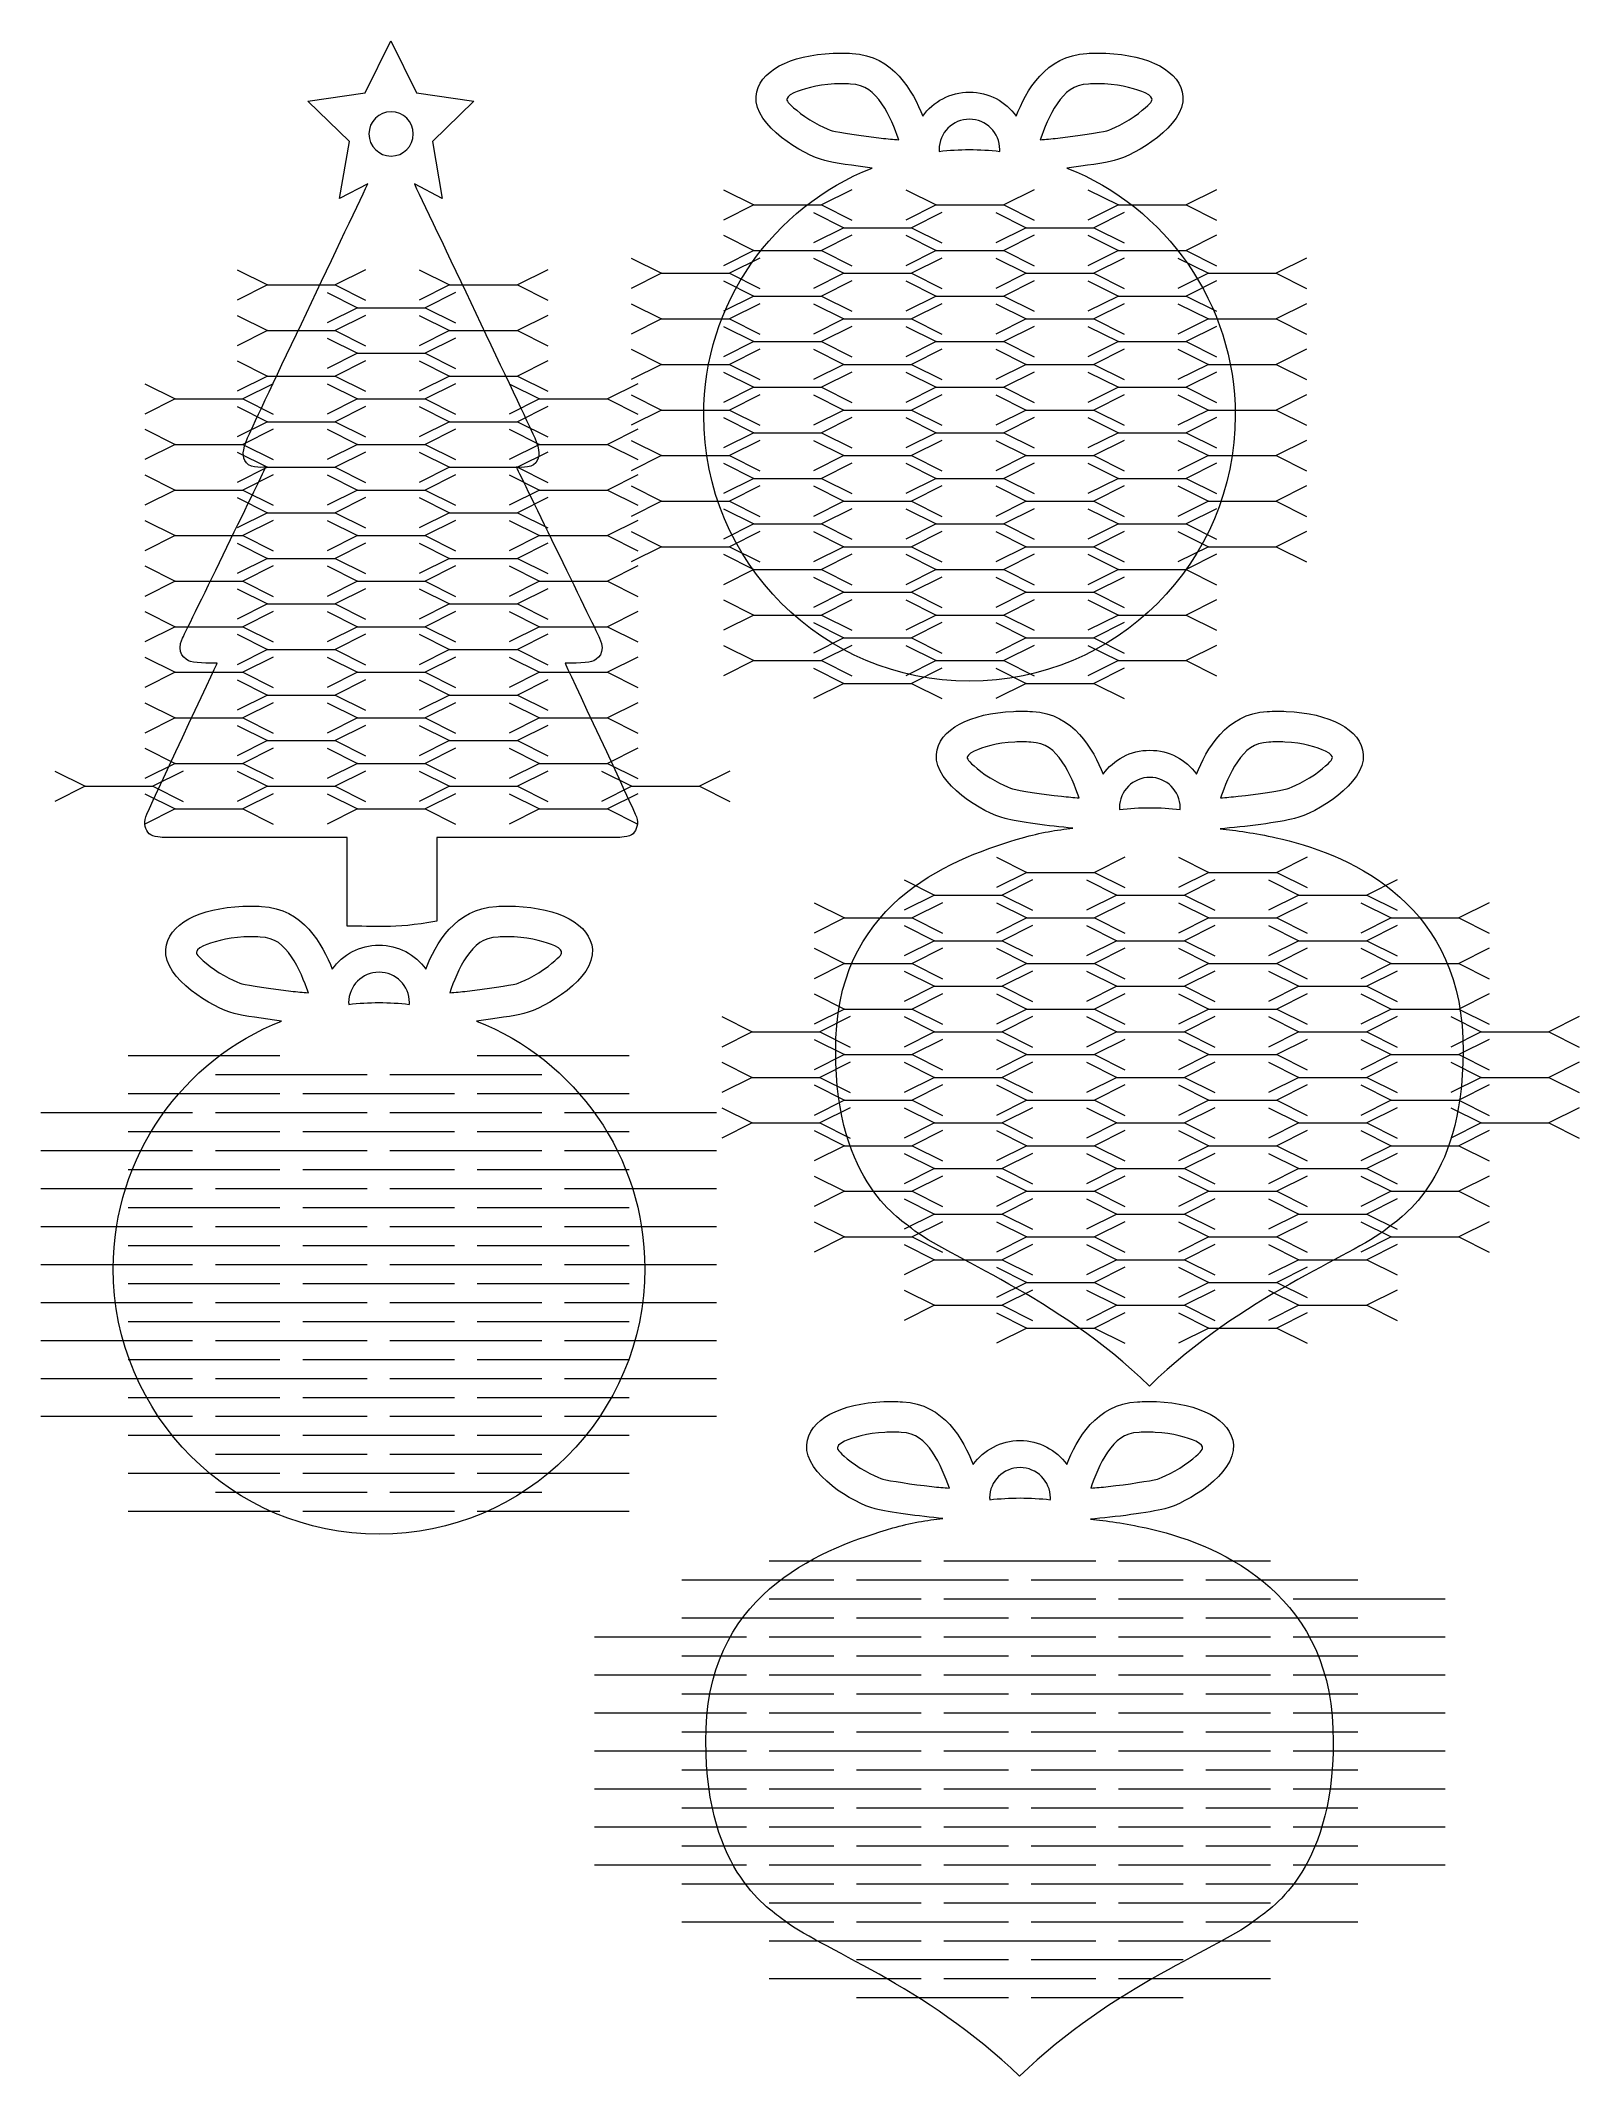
# Model space of a CAD drawing. Header units: centimetres. Extents: x -10.1 to 10.1, y -13.4 to 13.4.
import ezdxf

# ---------------------------------------------------------------- set-up
doc = ezdxf.new("R2010")
doc.units = ezdxf.units.CM
doc.header["$MEASUREMENT"] = 0
doc.layers.add('layer 1', color=7, linetype='Continuous')

msp = doc.modelspace()

# ---------------------------------------------------------------- linework, layer by layer
at = {"layer": 'layer 1', "color": 1, "lineweight": 15}
for points, knots in [([(-5.52979, 13.40721), (-5.52979, 13.40721), (-5.86768, 12.72286), (-5.86768, 12.72286), (-5.86768, 12.72286), (-5.86768, 12.72286), (-6.62259, 12.61262), (-6.62259, 12.61262), (-6.62259, 12.61262), (-6.62259, 12.61262), (-6.0766, 12.07989), (-6.0766, 12.07989), (-6.0766, 12.07989), (-6.0766, 12.07989), (-6.20543, 11.32762), (-6.20543, 11.32762), (-6.20543, 11.32762), (-6.20543, 11.32762), (-5.83406, 11.52341), (-5.83406, 11.52341), (-5.83406, 11.52341), (-6.11766, 10.92785), (-7.3575, 8.32185), (-7.41896, 8.17643), (-7.41896, 8.17643), (-7.48771, 8.01412), (-7.49307, 7.92646), (-7.43314, 7.84835), (-7.43314, 7.84835), (-7.37319, 7.77021), (-7.17737, 7.79198), (-7.17737, 7.79198), (-7.17737, 7.79198), (-7.17737, 7.79198), (-8.1806, 5.73415), (-8.27444, 5.53942), (-8.27444, 5.53942), (-8.36827, 5.34472), (-8.23983, 5.25639), (-8.16776, 5.23159), (-8.16776, 5.23159), (-8.09555, 5.20679), (-7.81844, 5.21134), (-7.81844, 5.21134), (-7.81844, 5.21134), (-7.81844, 5.21134), (-8.72793, 3.27572), (-8.75951, 3.18728), (-8.75951, 3.18728), (-8.79118, 3.09894), (-8.75979, 3.01293), (-8.71542, 2.96499), (-8.71542, 2.96499), (-8.67117, 2.91701), (-8.51698, 2.91648), (-8.51698, 2.91648), (-8.51698, 2.91648), (-8.51698, 2.91648), (-6.10485, 2.91648), (-6.10485, 2.91648), (-6.10485, 2.91648), (-6.10485, 2.91648), (-6.10485, 1.74791), (-6.10485, 1.74791), (-6.10485, 1.74791), (-5.75042, 1.75327), (-5.51367, 1.70547), (-4.92485, 1.815), (-4.92485, 1.815), (-4.92485, 1.815), (-4.92485, 2.91648), (-4.92485, 2.91648), (-4.92485, 2.91648), (-4.92485, 2.91648), (-2.53919, 2.91648), (-2.53919, 2.91648), (-2.53919, 2.91648), (-2.53919, 2.91648), (-2.38495, 2.91715), (-2.34075, 2.96499), (-2.34075, 2.96499), (-2.29651, 3.01293), (-2.26508, 3.09894), (-2.29665, 3.18728), (-2.29665, 3.18728), (-2.32833, 3.27572), (-3.23769, 5.21134), (-3.23769, 5.21134), (-3.23769, 5.21134), (-3.23769, 5.21134), (-2.95973, 5.20679), (-2.88756, 5.23159), (-2.88756, 5.23159), (-2.81548, 5.25639), (-2.68785, 5.34472), (-2.78172, 5.53942), (-2.78172, 5.53942), (-2.87556, 5.73415), (-3.8789, 7.79198), (-3.8789, 7.79198), (-3.8789, 7.79198), (-3.8789, 7.79198), (-3.68212, 7.77021), (-3.62218, 7.84835), (-3.62218, 7.84835), (-3.56224, 7.92646), (-3.56761, 8.01412), (-3.63636, 8.17643), (-3.63636, 8.17643), (-3.69782, 8.32185), (-4.93614, 10.92217), (-5.22111, 11.5208), (-5.22111, 11.5208), (-5.22111, 11.5208), (-4.85429, 11.32762), (-4.85429, 11.32762), (-4.85429, 11.32762), (-4.85429, 11.32762), (-4.98298, 12.07989), (-4.98298, 12.07989), (-4.98298, 12.07989), (-4.98298, 12.07989), (-4.43713, 12.61262), (-4.43713, 12.61262), (-4.43713, 12.61262), (-4.43713, 12.61262), (-5.19204, 12.72286), (-5.19204, 12.72286), (-5.19204, 12.72286), (-5.19204, 12.72286), (-5.52979, 13.40721), (-5.52979, 13.40721)], [0, 0, 0, 0, 0.02941176, 0.02941176, 0.02941176, 0.02941176, 0.05882353, 0.05882353, 0.05882353, 0.05882353, 0.08823529, 0.08823529, 0.08823529, 0.08823529, 0.11764706, 0.11764706, 0.11764706, 0.11764706, 0.14705882, 0.14705882, 0.14705882, 0.14705882, 0.17647059, 0.17647059, 0.17647059, 0.17647059, 0.20588235, 0.20588235, 0.20588235, 0.20588235, 0.23529412, 0.23529412, 0.23529412, 0.23529412, 0.26470588, 0.26470588, 0.26470588, 0.26470588, 0.29411765, 0.29411765, 0.29411765, 0.29411765, 0.32352941, 0.32352941, 0.32352941, 0.32352941, 0.35294118, 0.35294118, 0.35294118, 0.35294118, 0.38235294, 0.38235294, 0.38235294, 0.38235294, 0.41176471, 0.41176471, 0.41176471, 0.41176471, 0.44117647, 0.44117647, 0.44117647, 0.44117647, 0.47058824, 0.47058824, 0.47058824, 0.47058824, 0.5, 0.5, 0.5, 0.5, 0.52941176, 0.52941176, 0.52941176, 0.52941176, 0.55882353, 0.55882353, 0.55882353, 0.55882353, 0.58823529, 0.58823529, 0.58823529, 0.58823529, 0.61764706, 0.61764706, 0.61764706, 0.61764706, 0.64705882, 0.64705882, 0.64705882, 0.64705882, 0.67647059, 0.67647059, 0.67647059, 0.67647059, 0.70588235, 0.70588235, 0.70588235, 0.70588235, 0.73529412, 0.73529412, 0.73529412, 0.73529412, 0.76470588, 0.76470588, 0.76470588, 0.76470588, 0.79411765, 0.79411765, 0.79411765, 0.79411765, 0.82352941, 0.82352941, 0.82352941, 0.82352941, 0.85294118, 0.85294118, 0.85294118, 0.85294118, 0.88235294, 0.88235294, 0.88235294, 0.88235294, 0.91176471, 0.91176471, 0.91176471, 0.91176471, 0.94117647, 0.94117647, 0.94117647, 0.94117647, 1, 1, 1, 1]), ([(0.41603, 13.24419), (0.3744, 13.24448), (0.33376, 13.24321), (0.29337, 13.24158), (0.29337, 13.24158), (-0.27093, 13.21841), (-0.69592, 13.00938), (-0.72086, 12.67273), (-0.72086, 12.67273), (-0.74923, 12.28781), (-0.1028, 11.9017), (0.18232, 11.83047), (0.18232, 11.83047), (0.31172, 11.79809), (0.56113, 11.75978), (0.80589, 11.73067), (0.80589, 11.73067), (-0.49223, 11.2189), (-1.41139, 9.95274), (-1.41139, 8.47287), (-1.41139, 8.47287), (-1.41139, 6.5399), (0.15614, 4.97335), (2.08912, 4.97335), (2.08912, 4.97335), (4.02209, 4.97335), (5.58864, 6.5399), (5.58864, 8.47287), (5.58864, 8.47287), (5.58864, 9.95274), (4.67046, 11.2189), (3.37235, 11.73067), (3.37235, 11.73067), (3.61721, 11.75978), (3.86652, 11.79809), (3.99592, 11.83047), (3.99592, 11.83047), (4.28089, 11.9017), (4.92746, 12.28781), (4.89892, 12.67273), (4.89892, 12.67273), (4.87398, 13.00938), (4.44899, 13.21841), (3.88468, 13.24158), (3.88468, 13.24158), (3.80407, 13.24486), (3.72071, 13.24419), (3.63513, 13.23978), (3.63513, 13.23978), (3.08984, 13.21139), (2.83475, 12.74134), (2.70387, 12.41517), (2.70387, 12.41517), (2.56632, 12.60602), (2.34227, 12.73006), (2.08912, 12.73006), (2.08912, 12.73006), (1.8354, 12.73006), (1.61093, 12.60574), (1.47355, 12.41418), (1.47355, 12.41418), (1.34264, 12.7405), (1.08864, 13.21139), (0.5431, 13.23978), (0.5431, 13.23978), (0.50024, 13.24197), (0.45766, 13.24391), (0.41603, 13.24419)], [0, 0, 0, 0, 0.05555556, 0.05555556, 0.05555556, 0.05555556, 0.11111111, 0.11111111, 0.11111111, 0.11111111, 0.16666667, 0.16666667, 0.16666667, 0.16666667, 0.22222222, 0.22222222, 0.22222222, 0.22222222, 0.27777778, 0.27777778, 0.27777778, 0.27777778, 0.33333333, 0.33333333, 0.33333333, 0.33333333, 0.38888889, 0.38888889, 0.38888889, 0.38888889, 0.44444444, 0.44444444, 0.44444444, 0.44444444, 0.5, 0.5, 0.5, 0.5, 0.55555556, 0.55555556, 0.55555556, 0.55555556, 0.61111111, 0.61111111, 0.61111111, 0.61111111, 0.66666667, 0.66666667, 0.66666667, 0.66666667, 0.72222222, 0.72222222, 0.72222222, 0.72222222, 0.77777778, 0.77777778, 0.77777778, 0.77777778, 0.83333333, 0.83333333, 0.83333333, 0.83333333, 0.88888889, 0.88888889, 0.88888889, 0.88888889, 1, 1, 1, 1]), ([(0.41342, 12.8403), (0.4487, 12.84016), (0.48493, 12.83864), (0.52187, 12.8367), (0.52187, 12.8367), (0.72277, 12.82622), (0.82557, 12.73584), (0.93638, 12.57734), (0.93638, 12.57734), (1.03851, 12.43129), (1.1049, 12.24978), (1.15866, 12.10289), (1.15866, 12.10289), (1.08465, 12.1091), (1.01353, 12.11432), (0.92675, 12.12412), (0.92675, 12.12412), (0.66904, 12.15291), (0.37123, 12.19923), (0.28014, 12.22195), (0.28014, 12.22195), (0.23442, 12.23338), (0.01062, 12.33413), (-0.13599, 12.45044), (-0.13599, 12.45044), (-0.28279, 12.56675), (-0.31831, 12.60464), (-0.31517, 12.63646), (-0.31517, 12.63646), (-0.31461, 12.64253), (-0.30565, 12.68455), (-0.22419, 12.71944), (-0.22419, 12.71944), (-0.11684, 12.76533), (0.07359, 12.82788), (0.3102, 12.83751), (0.3102, 12.83751), (0.34382, 12.83889), (0.37814, 12.8403), (0.41342, 12.8403)], [0, 0, 0, 0, 0.09090909, 0.09090909, 0.09090909, 0.09090909, 0.18181818, 0.18181818, 0.18181818, 0.18181818, 0.27272727, 0.27272727, 0.27272727, 0.27272727, 0.36363636, 0.36363636, 0.36363636, 0.36363636, 0.45454545, 0.45454545, 0.45454545, 0.45454545, 0.54545455, 0.54545455, 0.54545455, 0.54545455, 0.63636364, 0.63636364, 0.63636364, 0.63636364, 0.72727273, 0.72727273, 0.72727273, 0.72727273, 0.81818182, 0.81818182, 0.81818182, 0.81818182, 1, 1, 1, 1]), ([(3.76481, 12.8403), (3.80009, 12.8403), (3.83438, 12.83889), (3.86803, 12.83751), (3.86803, 12.83751), (4.1045, 12.82788), (4.29493, 12.76533), (4.40242, 12.71944), (4.40242, 12.71944), (4.48388, 12.68455), (4.4928, 12.64253), (4.49323, 12.63646), (4.49323, 12.63646), (4.4964, 12.60464), (4.46098, 12.56675), (4.31423, 12.45044), (4.31423, 12.45044), (4.16747, 12.33413), (3.94367, 12.23338), (3.89791, 12.22195), (3.89791, 12.22195), (3.80683, 12.19923), (3.50919, 12.15291), (3.25148, 12.12412), (3.25148, 12.12412), (3.16466, 12.11432), (3.09354, 12.1091), (3.01957, 12.10289), (3.01957, 12.10289), (3.07315, 12.24978), (3.13958, 12.43129), (3.24185, 12.57734), (3.24185, 12.57734), (3.35248, 12.73584), (3.45542, 12.82622), (3.65637, 12.8367), (3.65637, 12.8367), (3.69316, 12.83864), (3.72953, 12.84016), (3.76481, 12.8403)], [0, 0, 0, 0, 0.09090909, 0.09090909, 0.09090909, 0.09090909, 0.18181818, 0.18181818, 0.18181818, 0.18181818, 0.27272727, 0.27272727, 0.27272727, 0.27272727, 0.36363636, 0.36363636, 0.36363636, 0.36363636, 0.45454545, 0.45454545, 0.45454545, 0.45454545, 0.54545455, 0.54545455, 0.54545455, 0.54545455, 0.63636364, 0.63636364, 0.63636364, 0.63636364, 0.72727273, 0.72727273, 0.72727273, 0.72727273, 0.81818182, 0.81818182, 0.81818182, 0.81818182, 1, 1, 1, 1]), ([(-5.52813, 12.4715), (-5.36663, 12.4715), (-5.23614, 12.34101), (-5.23614, 12.17965), (-5.23614, 12.17965), (-5.23614, 12.01815), (-5.36663, 11.88766), (-5.52813, 11.88766), (-5.52813, 11.88766), (-5.68949, 11.88766), (-5.82002, 12.01815), (-5.82002, 12.17965), (-5.82002, 12.17965), (-5.82002, 12.34101), (-5.68949, 12.4715), (-5.52813, 12.4715)], [0, 0, 0, 0, 0.2, 0.2, 0.2, 0.2, 0.4, 0.4, 0.4, 0.4, 0.6, 0.6, 0.6, 0.6, 1, 1, 1, 1]), ([(2.08912, 12.37287), (2.30988, 12.37287), (2.4886, 12.19412), (2.4886, 11.97321), (2.4886, 11.97321), (2.4886, 11.96552), (2.48818, 11.95807), (2.48779, 11.95035), (2.48779, 11.95035), (2.35687, 11.96523), (2.22388, 11.97321), (2.08912, 11.97321), (2.08912, 11.97321), (1.95432, 11.97321), (1.82122, 11.96509), (1.69044, 11.95035), (1.69044, 11.95035), (1.69002, 11.95807), (1.68864, 11.96552), (1.68864, 11.97321), (1.68864, 11.97321), (1.68864, 12.19412), (1.86821, 12.37287), (2.08912, 12.37287)], [0, 0, 0, 0, 0.14285714, 0.14285714, 0.14285714, 0.14285714, 0.28571429, 0.28571429, 0.28571429, 0.28571429, 0.42857143, 0.42857143, 0.42857143, 0.42857143, 0.57142857, 0.57142857, 0.57142857, 0.57142857, 0.71428571, 0.71428571, 0.71428571, 0.71428571, 1, 1, 1, 1]), ([(2.79107, 4.57895), (2.74948, 4.57923), (2.70881, 4.57785), (2.66845, 4.57634), (2.66845, 4.57634), (2.10414, 4.55316), (1.67915, 4.34414), (1.65421, 4.00748), (1.65421, 4.00748), (1.62567, 3.62257), (2.27224, 3.23645), (2.55736, 3.16523), (2.55736, 3.16523), (2.73583, 3.12056), (3.14124, 3.06599), (3.44897, 3.03816), (3.44897, 3.03816), (3.24185, 3.01639), (3.01696, 2.97889), (2.78927, 2.91288), (2.78927, 2.91288), (1.92098, 2.66139), (0.39166, 2.11074), (0.33045, 0.27245), (0.33045, 0.27245), (0.26928, -1.56602), (1.15464, -2.09462), (1.32348, -2.22966), (1.32348, -2.22966), (1.80538, -2.61525), (3.22241, -3.10956), (4.45795, -4.30664), (4.45795, -4.30664), (5.69352, -3.10956), (7.11041, -2.61525), (7.59231, -2.22966), (7.59231, -2.22966), (7.76125, -2.09462), (8.64666, -1.56602), (8.58545, 0.27245), (8.58545, 0.27245), (8.52428, 2.11074), (7.00994, 2.72108), (6.12662, 2.91288), (6.12662, 2.91288), (5.84673, 2.97367), (5.60091, 3.00909), (5.3902, 3.03018), (5.3902, 3.03018), (5.70343, 3.05456), (6.17471, 3.11616), (6.37082, 3.16523), (6.37082, 3.16523), (6.65593, 3.23645), (7.3025, 3.62257), (7.27396, 4.00748), (7.27396, 4.00748), (7.24902, 4.34414), (6.82406, 4.55316), (6.25973, 4.57634), (6.25973, 4.57634), (6.17912, 4.57948), (6.09575, 4.57895), (6.01017, 4.57454), (6.01017, 4.57454), (5.46488, 4.54614), (5.20982, 4.0761), (5.07877, 3.74992), (5.07877, 3.74992), (4.94136, 3.94077), (4.71731, 4.06481), (4.46416, 4.06481), (4.46416, 4.06481), (4.21047, 4.06481), (3.98583, 3.94049), (3.84845, 3.74897), (3.84845, 3.74897), (3.71768, 4.07529), (3.46371, 4.54614), (2.918, 4.57454), (2.918, 4.57454), (2.87528, 4.57673), (2.8327, 4.57867), (2.79107, 4.57895)], [0, 0, 0, 0, 0.04545455, 0.04545455, 0.04545455, 0.04545455, 0.09090909, 0.09090909, 0.09090909, 0.09090909, 0.13636364, 0.13636364, 0.13636364, 0.13636364, 0.18181818, 0.18181818, 0.18181818, 0.18181818, 0.22727273, 0.22727273, 0.22727273, 0.22727273, 0.27272727, 0.27272727, 0.27272727, 0.27272727, 0.31818182, 0.31818182, 0.31818182, 0.31818182, 0.36363636, 0.36363636, 0.36363636, 0.36363636, 0.40909091, 0.40909091, 0.40909091, 0.40909091, 0.45454545, 0.45454545, 0.45454545, 0.45454545, 0.5, 0.5, 0.5, 0.5, 0.54545455, 0.54545455, 0.54545455, 0.54545455, 0.59090909, 0.59090909, 0.59090909, 0.59090909, 0.63636364, 0.63636364, 0.63636364, 0.63636364, 0.68181818, 0.68181818, 0.68181818, 0.68181818, 0.72727273, 0.72727273, 0.72727273, 0.72727273, 0.77272727, 0.77272727, 0.77272727, 0.77272727, 0.81818182, 0.81818182, 0.81818182, 0.81818182, 0.86363636, 0.86363636, 0.86363636, 0.86363636, 0.90909091, 0.90909091, 0.90909091, 0.90909091, 1, 1, 1, 1]), ([(2.78846, 4.17505), (2.82374, 4.17491), (2.85997, 4.17339), (2.89691, 4.17145), (2.89691, 4.17145), (3.09785, 4.16098), (3.20065, 4.0706), (3.31142, 3.91213), (3.31142, 3.91213), (3.41355, 3.76604), (3.47998, 3.58454), (3.53371, 3.43764), (3.53371, 3.43764), (3.45955, 3.44385), (3.38861, 3.44911), (3.30165, 3.45888), (3.30165, 3.45888), (3.04409, 3.48767), (2.74631, 3.53399), (2.65522, 3.5567), (2.65522, 3.5567), (2.60946, 3.56817), (2.38566, 3.66889), (2.23891, 3.7852), (2.23891, 3.7852), (2.09229, 3.90151), (2.05673, 3.9394), (2.05991, 3.97122), (2.05991, 3.97122), (2.06044, 3.97729), (2.0694, 4.01934), (2.15071, 4.05419), (2.15071, 4.05419), (2.2582, 4.10009), (2.44863, 4.16264), (2.68524, 4.1723), (2.68524, 4.1723), (2.71886, 4.17368), (2.75318, 4.17505), (2.78846, 4.17505)], [0, 0, 0, 0, 0.09090909, 0.09090909, 0.09090909, 0.09090909, 0.18181818, 0.18181818, 0.18181818, 0.18181818, 0.27272727, 0.27272727, 0.27272727, 0.27272727, 0.36363636, 0.36363636, 0.36363636, 0.36363636, 0.45454545, 0.45454545, 0.45454545, 0.45454545, 0.54545455, 0.54545455, 0.54545455, 0.54545455, 0.63636364, 0.63636364, 0.63636364, 0.63636364, 0.72727273, 0.72727273, 0.72727273, 0.72727273, 0.81818182, 0.81818182, 0.81818182, 0.81818182, 1, 1, 1, 1]), ([(6.13985, 4.17505), (6.17513, 4.17505), (6.20945, 4.17368), (6.24293, 4.1723), (6.24293, 4.1723), (6.47954, 4.16264), (6.66997, 4.10009), (6.77746, 4.05419), (6.77746, 4.05419), (6.85892, 4.01934), (6.86788, 3.97729), (6.86827, 3.97122), (6.86827, 3.97122), (6.87144, 3.9394), (6.83588, 3.90151), (6.68927, 3.7852), (6.68927, 3.7852), (6.54251, 3.66889), (6.31871, 3.56817), (6.27295, 3.5567), (6.27295, 3.5567), (6.18187, 3.53399), (5.88423, 3.48767), (5.62652, 3.45888), (5.62652, 3.45888), (5.53971, 3.44911), (5.46862, 3.44385), (5.39461, 3.43764), (5.39461, 3.43764), (5.44823, 3.58454), (5.51462, 3.76604), (5.61675, 3.91213), (5.61675, 3.91213), (5.72752, 4.0706), (5.83047, 4.16098), (6.03127, 4.17145), (6.03127, 4.17145), (6.0682, 4.17339), (6.10457, 4.17491), (6.13985, 4.17505)], [0, 0, 0, 0, 0.09090909, 0.09090909, 0.09090909, 0.09090909, 0.18181818, 0.18181818, 0.18181818, 0.18181818, 0.27272727, 0.27272727, 0.27272727, 0.27272727, 0.36363636, 0.36363636, 0.36363636, 0.36363636, 0.45454545, 0.45454545, 0.45454545, 0.45454545, 0.54545455, 0.54545455, 0.54545455, 0.54545455, 0.63636364, 0.63636364, 0.63636364, 0.63636364, 0.72727273, 0.72727273, 0.72727273, 0.72727273, 0.81818182, 0.81818182, 0.81818182, 0.81818182, 1, 1, 1, 1]), ([(4.46416, 3.70762), (4.68493, 3.70762), (4.86364, 3.52887), (4.86364, 3.308), (4.86364, 3.308), (4.86364, 3.30027), (4.86322, 3.29283), (4.86283, 3.2851), (4.86283, 3.2851), (4.73192, 3.29999), (4.59892, 3.308), (4.46416, 3.308), (4.46416, 3.308), (4.3294, 3.308), (4.19626, 3.29985), (4.06548, 3.2851), (4.06548, 3.2851), (4.06506, 3.29283), (4.06368, 3.30027), (4.06368, 3.308), (4.06368, 3.308), (4.06368, 3.52887), (4.24325, 3.70762), (4.46416, 3.70762)], [0, 0, 0, 0, 0.14285714, 0.14285714, 0.14285714, 0.14285714, 0.28571429, 0.28571429, 0.28571429, 0.28571429, 0.42857143, 0.42857143, 0.42857143, 0.42857143, 0.57142857, 0.57142857, 0.57142857, 0.57142857, 0.71428571, 0.71428571, 0.71428571, 0.71428571, 1, 1, 1, 1]), ([(-7.35955, 2.01277), (-7.40117, 2.01302), (-7.4418, 2.01178), (-7.48206, 2.01013), (-7.48206, 2.01013), (-8.04636, 1.98698), (-8.47135, 1.77807), (-8.49629, 1.44127), (-8.49629, 1.44127), (-8.5248, 1.05639), (-7.87823, 0.67028), (-7.59327, 0.59902), (-7.59327, 0.59902), (-7.46385, 0.56663), (-7.2143, 0.52835), (-6.96969, 0.49939), (-6.96969, 0.49939), (-8.2678, -0.01253), (-9.18683, -1.27854), (-9.18683, -2.75855), (-9.18683, -2.75855), (-9.18683, -4.69152), (-7.61943, -6.2581), (-5.68646, -6.2581), (-5.68646, -6.2581), (-3.75348, -6.2581), (-2.18694, -4.69152), (-2.18694, -2.75855), (-2.18694, -2.75855), (-2.18694, -1.27854), (-3.10515, -0.01253), (-4.40323, 0.49939), (-4.40323, 0.49939), (-4.15837, 0.52835), (-3.90909, 0.56663), (-3.7797, 0.59902), (-3.7797, 0.59902), (-3.49458, 0.67028), (-2.84797, 1.05639), (-2.87651, 1.44127), (-2.87651, 1.44127), (-2.90145, 1.77807), (-3.32645, 1.98698), (-3.89075, 2.01013), (-3.89075, 2.01013), (-3.97136, 2.01344), (-4.05486, 2.01291), (-4.14045, 2.00836), (-4.14045, 2.00836), (-4.68559, 1.97996), (-4.94083, 1.51006), (-5.07174, 1.18374), (-5.07174, 1.18374), (-5.20912, 1.37474), (-5.4332, 1.4986), (-5.68646, 1.4986), (-5.68646, 1.4986), (-5.94018, 1.4986), (-6.16465, 1.37431), (-6.30206, 1.1829), (-6.30206, 1.1829), (-6.43297, 1.50922), (-6.68679, 1.97996), (-7.23251, 2.00836), (-7.23251, 2.00836), (-7.27523, 2.01055), (-7.31781, 2.01249), (-7.35955, 2.01277)], [0, 0, 0, 0, 0.05555556, 0.05555556, 0.05555556, 0.05555556, 0.11111111, 0.11111111, 0.11111111, 0.11111111, 0.16666667, 0.16666667, 0.16666667, 0.16666667, 0.22222222, 0.22222222, 0.22222222, 0.22222222, 0.27777778, 0.27777778, 0.27777778, 0.27777778, 0.33333333, 0.33333333, 0.33333333, 0.33333333, 0.38888889, 0.38888889, 0.38888889, 0.38888889, 0.44444444, 0.44444444, 0.44444444, 0.44444444, 0.5, 0.5, 0.5, 0.5, 0.55555556, 0.55555556, 0.55555556, 0.55555556, 0.61111111, 0.61111111, 0.61111111, 0.61111111, 0.66666667, 0.66666667, 0.66666667, 0.66666667, 0.72222222, 0.72222222, 0.72222222, 0.72222222, 0.77777778, 0.77777778, 0.77777778, 0.77777778, 0.83333333, 0.83333333, 0.83333333, 0.83333333, 0.88888889, 0.88888889, 0.88888889, 0.88888889, 1, 1, 1, 1]), ([(-7.36215, 1.60884), (-7.32688, 1.60874), (-7.29051, 1.60722), (-7.25372, 1.60528), (-7.25372, 1.60528), (-7.0528, 1.5948), (-6.94986, 1.50453), (-6.8392, 1.34606), (-6.8392, 1.34606), (-6.73696, 1.19987), (-6.67053, 1.01836), (-6.61691, 0.87161), (-6.61691, 0.87161), (-6.69093, 0.87767), (-6.76205, 0.88304), (-6.84886, 0.8927), (-6.84886, 0.8927), (-7.10653, 0.92149), (-7.4042, 0.96781), (-7.49528, 0.99067), (-7.49528, 0.99067), (-7.54105, 1.0021), (-7.76482, 1.10271), (-7.91161, 1.21902), (-7.91161, 1.21902), (-8.05822, 1.33533), (-8.09378, 1.37322), (-8.0906, 1.40518), (-8.0906, 1.40518), (-8.09018, 1.41111), (-8.08121, 1.45327), (-7.9998, 1.48802), (-7.9998, 1.48802), (-7.89231, 1.53388), (-7.70184, 1.5966), (-7.46538, 1.60623), (-7.46538, 1.60623), (-7.43176, 1.60761), (-7.39743, 1.60898), (-7.36215, 1.60884)], [0, 0, 0, 0, 0.09090909, 0.09090909, 0.09090909, 0.09090909, 0.18181818, 0.18181818, 0.18181818, 0.18181818, 0.27272727, 0.27272727, 0.27272727, 0.27272727, 0.36363636, 0.36363636, 0.36363636, 0.36363636, 0.45454545, 0.45454545, 0.45454545, 0.45454545, 0.54545455, 0.54545455, 0.54545455, 0.54545455, 0.63636364, 0.63636364, 0.63636364, 0.63636364, 0.72727273, 0.72727273, 0.72727273, 0.72727273, 0.81818182, 0.81818182, 0.81818182, 0.81818182, 1, 1, 1, 1]), ([(-4.01076, 1.60884), (-3.97549, 1.60898), (-3.9412, 1.60761), (-3.90758, 1.60623), (-3.90758, 1.60623), (-3.67097, 1.5966), (-3.4805, 1.53388), (-3.37315, 1.48802), (-3.37315, 1.48802), (-3.29173, 1.45327), (-3.28277, 1.41111), (-3.28221, 1.40518), (-3.28221, 1.40518), (-3.27903, 1.37322), (-3.31459, 1.33533), (-3.46135, 1.21902), (-3.46135, 1.21902), (-3.60796, 1.10271), (-3.83177, 1.0021), (-3.87752, 0.99067), (-3.87752, 0.99067), (-3.96861, 0.96781), (-4.26639, 0.92149), (-4.52409, 0.8927), (-4.52409, 0.8927), (-4.61091, 0.88304), (-4.68189, 0.87767), (-4.75601, 0.87161), (-4.75601, 0.87161), (-4.70228, 1.01836), (-4.63585, 1.19987), (-4.53376, 1.34606), (-4.53376, 1.34606), (-4.42295, 1.50453), (-4.32015, 1.5948), (-4.11924, 1.60528), (-4.11924, 1.60528), (-4.08231, 1.60722), (-4.04604, 1.60874), (-4.01076, 1.60884)], [0, 0, 0, 0, 0.09090909, 0.09090909, 0.09090909, 0.09090909, 0.18181818, 0.18181818, 0.18181818, 0.18181818, 0.27272727, 0.27272727, 0.27272727, 0.27272727, 0.36363636, 0.36363636, 0.36363636, 0.36363636, 0.45454545, 0.45454545, 0.45454545, 0.45454545, 0.54545455, 0.54545455, 0.54545455, 0.54545455, 0.63636364, 0.63636364, 0.63636364, 0.63636364, 0.72727273, 0.72727273, 0.72727273, 0.72727273, 0.81818182, 0.81818182, 0.81818182, 0.81818182, 1, 1, 1, 1]), ([(-5.68646, 1.14141), (-5.46559, 1.14141), (-5.28697, 0.96269), (-5.28697, 0.74193), (-5.28697, 0.74193), (-5.28697, 0.73409), (-5.2874, 0.72665), (-5.28782, 0.71892), (-5.28782, 0.71892), (-5.41874, 0.73381), (-5.55156, 0.74193), (-5.68646, 0.74193), (-5.68646, 0.74193), (-5.82111, 0.74193), (-5.95436, 0.73381), (-6.08513, 0.71892), (-6.08513, 0.71892), (-6.08556, 0.72665), (-6.08679, 0.73409), (-6.08679, 0.74193), (-6.08679, 0.74193), (-6.08679, 0.96269), (-5.90723, 1.14141), (-5.68646, 1.14141)], [0, 0, 0, 0, 0.14285714, 0.14285714, 0.14285714, 0.14285714, 0.28571429, 0.28571429, 0.28571429, 0.28571429, 0.42857143, 0.42857143, 0.42857143, 0.42857143, 0.57142857, 0.57142857, 0.57142857, 0.57142857, 0.71428571, 0.71428571, 0.71428571, 0.71428571, 1, 1, 1, 1]), ([(1.08176, -4.51005), (1.04013, -4.50977), (0.99949, -4.51101), (0.95913, -4.51266), (0.95913, -4.51266), (0.39479, -4.53581), (-0.03016, -4.74486), (-0.0551, -5.08152), (-0.0551, -5.08152), (-0.08364, -5.4664), (0.56293, -5.85251), (0.84804, -5.92378), (0.84804, -5.92378), (1.02651, -5.96844), (1.43193, -6.02287), (1.73965, -6.05085), (1.73965, -6.05085), (1.5325, -6.07261), (1.30761, -6.11008), (1.07996, -6.17608), (1.07996, -6.17608), (0.21167, -6.42758), (-1.3178, -6.97826), (-1.37887, -8.81655), (-1.37887, -8.81655), (-1.44004, -10.65498), (-0.55467, -11.18362), (-0.38583, -11.31867), (-0.38583, -11.31867), (0.09606, -11.70411), (1.5131, -12.19852), (2.74863, -13.39565), (2.74863, -13.39565), (3.98406, -12.19852), (5.4011, -11.70411), (5.88299, -11.31867), (5.88299, -11.31867), (6.05194, -11.18362), (6.9372, -10.65498), (6.87613, -8.81655), (6.87613, -8.81655), (6.81496, -6.97826), (5.30063, -6.36792), (4.41731, -6.17608), (4.41731, -6.17608), (4.13741, -6.11533), (3.8916, -6.07991), (3.68088, -6.05882), (3.68088, -6.05882), (3.99397, -6.03444), (4.46539, -5.97285), (4.6615, -5.92378), (4.6615, -5.92378), (4.94662, -5.85251), (5.59319, -5.4664), (5.56465, -5.08152), (5.56465, -5.08152), (5.53971, -4.74486), (5.11471, -4.53581), (4.55041, -4.51266), (4.55041, -4.51266), (4.4698, -4.50935), (4.3863, -4.51005), (4.30086, -4.51446), (4.30086, -4.51446), (3.75557, -4.54283), (3.50051, -5.01276), (3.36945, -5.33908), (3.36945, -5.33908), (3.23205, -5.14809), (3.008, -5.02419), (2.75484, -5.02419), (2.75484, -5.02419), (2.50113, -5.02419), (2.27651, -5.14848), (2.13914, -5.34003), (2.13914, -5.34003), (2.00837, -5.01371), (1.75437, -4.54283), (1.20869, -4.51446), (1.20869, -4.51446), (1.16597, -4.51224), (1.12339, -4.51034), (1.08176, -4.51005)], [0, 0, 0, 0, 0.04545455, 0.04545455, 0.04545455, 0.04545455, 0.09090909, 0.09090909, 0.09090909, 0.09090909, 0.13636364, 0.13636364, 0.13636364, 0.13636364, 0.18181818, 0.18181818, 0.18181818, 0.18181818, 0.22727273, 0.22727273, 0.22727273, 0.22727273, 0.27272727, 0.27272727, 0.27272727, 0.27272727, 0.31818182, 0.31818182, 0.31818182, 0.31818182, 0.36363636, 0.36363636, 0.36363636, 0.36363636, 0.40909091, 0.40909091, 0.40909091, 0.40909091, 0.45454545, 0.45454545, 0.45454545, 0.45454545, 0.5, 0.5, 0.5, 0.5, 0.54545455, 0.54545455, 0.54545455, 0.54545455, 0.59090909, 0.59090909, 0.59090909, 0.59090909, 0.63636364, 0.63636364, 0.63636364, 0.63636364, 0.68181818, 0.68181818, 0.68181818, 0.68181818, 0.72727273, 0.72727273, 0.72727273, 0.72727273, 0.77272727, 0.77272727, 0.77272727, 0.77272727, 0.81818182, 0.81818182, 0.81818182, 0.81818182, 0.86363636, 0.86363636, 0.86363636, 0.86363636, 0.90909091, 0.90909091, 0.90909091, 0.90909091, 1, 1, 1, 1]), ([(1.07915, -4.91395), (1.11443, -4.91409), (1.15066, -4.91561), (1.18759, -4.91755), (1.18759, -4.91755), (1.38836, -4.92799), (1.4913, -5.01841), (1.60211, -5.17687), (1.60211, -5.17687), (1.70424, -5.32296), (1.77063, -5.50443), (1.82439, -5.65133), (1.82439, -5.65133), (1.75024, -5.64515), (1.67929, -5.6399), (1.59233, -5.63012), (1.59233, -5.63012), (1.33477, -5.6013), (1.03699, -5.55502), (0.9459, -5.53226), (0.9459, -5.53226), (0.90015, -5.52083), (0.67635, -5.42011), (0.52959, -5.3038), (0.52959, -5.3038), (0.38294, -5.18749), (0.34742, -5.1496), (0.35059, -5.11775), (0.35059, -5.11775), (0.35098, -5.11168), (0.36008, -5.06952), (0.4414, -5.03481), (0.4414, -5.03481), (0.54889, -4.98891), (0.73932, -4.92637), (0.97593, -4.9167), (0.97593, -4.9167), (1.00955, -4.91532), (1.04387, -4.91395), (1.07915, -4.91395)], [0, 0, 0, 0, 0.09090909, 0.09090909, 0.09090909, 0.09090909, 0.18181818, 0.18181818, 0.18181818, 0.18181818, 0.27272727, 0.27272727, 0.27272727, 0.27272727, 0.36363636, 0.36363636, 0.36363636, 0.36363636, 0.45454545, 0.45454545, 0.45454545, 0.45454545, 0.54545455, 0.54545455, 0.54545455, 0.54545455, 0.63636364, 0.63636364, 0.63636364, 0.63636364, 0.72727273, 0.72727273, 0.72727273, 0.72727273, 0.81818182, 0.81818182, 0.81818182, 0.81818182, 1, 1, 1, 1]), ([(4.43054, -4.91395), (4.46582, -4.91395), (4.50014, -4.91532), (4.53362, -4.9167), (4.53362, -4.9167), (4.77023, -4.92637), (4.96066, -4.98891), (5.06815, -5.03481), (5.06815, -5.03481), (5.14946, -5.06952), (5.15856, -5.11168), (5.15895, -5.11775), (5.15895, -5.11775), (5.16213, -5.1496), (5.12657, -5.18749), (4.97995, -5.3038), (4.97995, -5.3038), (4.8332, -5.42011), (4.6094, -5.52083), (4.56364, -5.53226), (4.56364, -5.53226), (4.47255, -5.55502), (4.17491, -5.6013), (3.91721, -5.63012), (3.91721, -5.63012), (3.83025, -5.6399), (3.75931, -5.64515), (3.68529, -5.65133), (3.68529, -5.65133), (3.73888, -5.50443), (3.80531, -5.32296), (3.90744, -5.17687), (3.90744, -5.17687), (4.01821, -5.01827), (4.12115, -4.92799), (4.32195, -4.91755), (4.32195, -4.91755), (4.35889, -4.91561), (4.39526, -4.91409), (4.43054, -4.91395)], [0, 0, 0, 0, 0.09090909, 0.09090909, 0.09090909, 0.09090909, 0.18181818, 0.18181818, 0.18181818, 0.18181818, 0.27272727, 0.27272727, 0.27272727, 0.27272727, 0.36363636, 0.36363636, 0.36363636, 0.36363636, 0.45454545, 0.45454545, 0.45454545, 0.45454545, 0.54545455, 0.54545455, 0.54545455, 0.54545455, 0.63636364, 0.63636364, 0.63636364, 0.63636364, 0.72727273, 0.72727273, 0.72727273, 0.72727273, 0.81818182, 0.81818182, 0.81818182, 0.81818182, 1, 1, 1, 1]), ([(2.75484, -5.38138), (2.97561, -5.38138), (3.15433, -5.5601), (3.15433, -5.78101), (3.15433, -5.78101), (3.15433, -5.78873), (3.15391, -5.79618), (3.15338, -5.8039), (3.15338, -5.8039), (3.0226, -5.78901), (2.8896, -5.78101), (2.75484, -5.78101), (2.75484, -5.78101), (2.62008, -5.78101), (2.48694, -5.78901), (2.35617, -5.8039), (2.35617, -5.8039), (2.35575, -5.79618), (2.35437, -5.78873), (2.35437, -5.78101), (2.35437, -5.78101), (2.35437, -5.5601), (2.53393, -5.38138), (2.75484, -5.38138)], [0, 0, 0, 0, 0.14285714, 0.14285714, 0.14285714, 0.14285714, 0.28571429, 0.28571429, 0.28571429, 0.28571429, 0.42857143, 0.42857143, 0.42857143, 0.42857143, 0.57142857, 0.57142857, 0.57142857, 0.57142857, 0.71428571, 0.71428571, 0.71428571, 0.71428571, 1, 1, 1, 1])]:
    msp.add_open_spline(points, degree=3, knots=knots, dxfattribs=at)
at = {"layer": 'layer 1', "lineweight": 15}
for points in [[(-1.15037, 11.4446), (-1.15037, 11.4446), (-0.75046, 11.24451), (-0.75046, 11.24451), (-0.75046, 11.24451), (-0.75046, 11.24451), (-1.15037, 11.04455), (-1.15037, 11.04455)], [(0.54144, 11.4446), (0.54144, 11.4446), (0.14154, 11.24451), (0.14154, 11.24451), (0.14154, 11.24451), (0.14154, 11.24451), (0.54144, 11.04455), (0.54144, 11.04455)], [(1.24961, 11.4446), (1.24961, 11.4446), (1.64952, 11.24451), (1.64952, 11.24451), (1.64952, 11.24451), (1.64952, 11.24451), (1.24961, 11.04455), (1.24961, 11.04455)], [(2.94143, 11.4446), (2.94143, 11.4446), (2.54152, 11.24451), (2.54152, 11.24451), (2.54152, 11.24451), (2.54152, 11.24451), (2.94143, 11.04455), (2.94143, 11.04455)], [(3.64959, 11.4446), (3.64959, 11.4446), (4.0495, 11.24451), (4.0495, 11.24451), (4.0495, 11.24451), (4.0495, 11.24451), (3.64959, 11.04455), (3.64959, 11.04455)], [(5.34141, 11.4446), (5.34141, 11.4446), (4.9415, 11.24451), (4.9415, 11.24451), (4.9415, 11.24451), (4.9415, 11.24451), (5.34141, 11.04455), (5.34141, 11.04455)], [(0.03486, 11.1446), (0.03486, 11.1446), (0.43476, 10.94451), (0.43476, 10.94451), (0.43476, 10.94451), (0.43476, 10.94451), (0.03486, 10.74455), (0.03486, 10.74455)], [(1.72681, 11.1446), (1.72681, 11.1446), (1.3269, 10.94451), (1.3269, 10.94451), (1.3269, 10.94451), (1.3269, 10.94451), (1.72681, 10.74455), (1.72681, 10.74455)], [(2.43487, 11.1446), (2.43487, 11.1446), (2.83489, 10.94451), (2.83489, 10.94451), (2.83489, 10.94451), (2.83489, 10.94451), (2.43487, 10.74455), (2.43487, 10.74455)], [(4.1268, 11.1446), (4.1268, 11.1446), (3.72692, 10.94451), (3.72692, 10.94451), (3.72692, 10.94451), (3.72692, 10.94451), (4.1268, 10.74455), (4.1268, 10.74455)], [(-1.15037, 10.8446), (-1.15037, 10.8446), (-0.75046, 10.6445), (-0.75046, 10.6445), (-0.75046, 10.6445), (-0.75046, 10.6445), (-1.15037, 10.44455), (-1.15037, 10.44455)], [(0.54144, 10.8446), (0.54144, 10.8446), (0.14154, 10.6445), (0.14154, 10.6445), (0.14154, 10.6445), (0.14154, 10.6445), (0.54144, 10.44455), (0.54144, 10.44455)], [(1.24961, 10.8446), (1.24961, 10.8446), (1.64952, 10.6445), (1.64952, 10.6445), (1.64952, 10.6445), (1.64952, 10.6445), (1.24961, 10.44455), (1.24961, 10.44455)], [(2.94143, 10.8446), (2.94143, 10.8446), (2.54152, 10.6445), (2.54152, 10.6445), (2.54152, 10.6445), (2.54152, 10.6445), (2.94143, 10.44455), (2.94143, 10.44455)], [(3.64959, 10.8446), (3.64959, 10.8446), (4.0495, 10.6445), (4.0495, 10.6445), (4.0495, 10.6445), (4.0495, 10.6445), (3.64959, 10.44455), (3.64959, 10.44455)], [(5.34141, 10.8446), (5.34141, 10.8446), (4.9415, 10.6445), (4.9415, 10.6445), (4.9415, 10.6445), (4.9415, 10.6445), (5.34141, 10.44455), (5.34141, 10.44455)], [(-2.36513, 10.5446), (-2.36513, 10.5446), (-1.96522, 10.3445), (-1.96522, 10.3445), (-1.96522, 10.3445), (-1.96522, 10.3445), (-2.36513, 10.14455), (-2.36513, 10.14455)], [(-0.67317, 10.5446), (-0.67317, 10.5446), (-1.07308, 10.3445), (-1.07308, 10.3445), (-1.07308, 10.3445), (-1.07308, 10.3445), (-0.67317, 10.14455), (-0.67317, 10.14455)], [(0.03486, 10.5446), (0.03486, 10.5446), (0.43476, 10.3445), (0.43476, 10.3445), (0.43476, 10.3445), (0.43476, 10.3445), (0.03486, 10.14455), (0.03486, 10.14455)], [(1.72681, 10.5446), (1.72681, 10.5446), (1.3269, 10.3445), (1.3269, 10.3445), (1.3269, 10.3445), (1.3269, 10.3445), (1.72681, 10.14455), (1.72681, 10.14455)], [(2.43487, 10.5446), (2.43487, 10.5446), (2.83489, 10.3445), (2.83489, 10.3445), (2.83489, 10.3445), (2.83489, 10.3445), (2.43487, 10.14455), (2.43487, 10.14455)], [(4.1268, 10.5446), (4.1268, 10.5446), (3.72692, 10.3445), (3.72692, 10.3445), (3.72692, 10.3445), (3.72692, 10.3445), (4.1268, 10.14455), (4.1268, 10.14455)], [(4.835, 10.5446), (4.835, 10.5446), (5.23491, 10.3445), (5.23491, 10.3445), (5.23491, 10.3445), (5.23491, 10.3445), (4.835, 10.14455), (4.835, 10.14455)], [(6.52681, 10.5446), (6.52681, 10.5446), (6.1269, 10.3445), (6.1269, 10.3445), (6.1269, 10.3445), (6.1269, 10.3445), (6.52681, 10.14455), (6.52681, 10.14455)], [(-7.55675, 10.39096), (-7.55675, 10.39096), (-7.15684, 10.19101), (-7.15684, 10.19101), (-7.15684, 10.19101), (-7.15684, 10.19101), (-7.55675, 9.99105), (-7.55675, 9.99105)], [(-5.86493, 10.39096), (-5.86493, 10.39096), (-6.26484, 10.19101), (-6.26484, 10.19101), (-6.26484, 10.19101), (-6.26484, 10.19101), (-5.86493, 9.99105), (-5.86493, 9.99105)], [(-5.15676, 10.39096), (-5.15676, 10.39096), (-4.75685, 10.19101), (-4.75685, 10.19101), (-4.75685, 10.19101), (-4.75685, 10.19101), (-5.15676, 9.99105), (-5.15676, 9.99105)], [(-3.46495, 10.39096), (-3.46495, 10.39096), (-3.86486, 10.19101), (-3.86486, 10.19101), (-3.86486, 10.19101), (-3.86486, 10.19101), (-3.46495, 9.99105), (-3.46495, 9.99105)], [(-1.15037, 10.24459), (-1.15037, 10.24459), (-0.75046, 10.04453), (-0.75046, 10.04453), (-0.75046, 10.04453), (-0.75046, 10.04453), (-1.15037, 9.84458), (-1.15037, 9.84458)], [(0.54144, 10.24459), (0.54144, 10.24459), (0.14154, 10.04453), (0.14154, 10.04453), (0.14154, 10.04453), (0.14154, 10.04453), (0.54144, 9.84458), (0.54144, 9.84458)], [(1.24961, 10.24459), (1.24961, 10.24459), (1.64952, 10.04453), (1.64952, 10.04453), (1.64952, 10.04453), (1.64952, 10.04453), (1.24961, 9.84458), (1.24961, 9.84458)], [(2.94143, 10.24459), (2.94143, 10.24459), (2.54152, 10.04453), (2.54152, 10.04453), (2.54152, 10.04453), (2.54152, 10.04453), (2.94143, 9.84458), (2.94143, 9.84458)], [(3.64959, 10.24459), (3.64959, 10.24459), (4.0495, 10.04453), (4.0495, 10.04453), (4.0495, 10.04453), (4.0495, 10.04453), (3.64959, 9.84458), (3.64959, 9.84458)], [(5.34141, 10.24459), (5.34141, 10.24459), (4.9415, 10.04453), (4.9415, 10.04453), (4.9415, 10.04453), (4.9415, 10.04453), (5.34141, 9.84458), (5.34141, 9.84458)], [(-6.37148, 10.09096), (-6.37148, 10.09096), (-5.97157, 9.89101), (-5.97157, 9.89101), (-5.97157, 9.89101), (-5.97157, 9.89101), (-6.37148, 9.69105), (-6.37148, 9.69105)], [(-4.67953, 10.09096), (-4.67953, 10.09096), (-5.07943, 9.89101), (-5.07943, 9.89101), (-5.07943, 9.89101), (-5.07943, 9.89101), (-4.67953, 9.69105), (-4.67953, 9.69105)], [(-2.36513, 9.94449), (-2.36513, 9.94449), (-1.96522, 9.74453), (-1.96522, 9.74453), (-1.96522, 9.74453), (-1.96522, 9.74453), (-2.36513, 9.54458), (-2.36513, 9.54458)], [(-0.67317, 9.94449), (-0.67317, 9.94449), (-1.07308, 9.74453), (-1.07308, 9.74453), (-1.07308, 9.74453), (-1.07308, 9.74453), (-0.67317, 9.54458), (-0.67317, 9.54458)], [(0.03486, 9.94449), (0.03486, 9.94449), (0.43476, 9.74453), (0.43476, 9.74453), (0.43476, 9.74453), (0.43476, 9.74453), (0.03486, 9.54458), (0.03486, 9.54458)], [(1.72681, 9.94449), (1.72681, 9.94449), (1.3269, 9.74453), (1.3269, 9.74453), (1.3269, 9.74453), (1.3269, 9.74453), (1.72681, 9.54458), (1.72681, 9.54458)], [(2.43487, 9.94449), (2.43487, 9.94449), (2.83489, 9.74453), (2.83489, 9.74453), (2.83489, 9.74453), (2.83489, 9.74453), (2.43487, 9.54458), (2.43487, 9.54458)], [(4.1268, 9.94449), (4.1268, 9.94449), (3.72692, 9.74453), (3.72692, 9.74453), (3.72692, 9.74453), (3.72692, 9.74453), (4.1268, 9.54458), (4.1268, 9.54458)], [(4.835, 9.94449), (4.835, 9.94449), (5.23491, 9.74453), (5.23491, 9.74453), (5.23491, 9.74453), (5.23491, 9.74453), (4.835, 9.54458), (4.835, 9.54458)], [(6.52681, 9.94449), (6.52681, 9.94449), (6.1269, 9.74453), (6.1269, 9.74453), (6.1269, 9.74453), (6.1269, 9.74453), (6.52681, 9.54458), (6.52681, 9.54458)], [(-7.55675, 9.79096), (-7.55675, 9.79096), (-7.15684, 9.591), (-7.15684, 9.591), (-7.15684, 9.591), (-7.15684, 9.591), (-7.55675, 9.39105), (-7.55675, 9.39105)], [(-5.86493, 9.79096), (-5.86493, 9.79096), (-6.26484, 9.591), (-6.26484, 9.591), (-6.26484, 9.591), (-6.26484, 9.591), (-5.86493, 9.39105), (-5.86493, 9.39105)], [(-5.15676, 9.79096), (-5.15676, 9.79096), (-4.75685, 9.591), (-4.75685, 9.591), (-4.75685, 9.591), (-4.75685, 9.591), (-5.15676, 9.39105), (-5.15676, 9.39105)], [(-3.46495, 9.79096), (-3.46495, 9.79096), (-3.86486, 9.591), (-3.86486, 9.591), (-3.86486, 9.591), (-3.86486, 9.591), (-3.46495, 9.39105), (-3.46495, 9.39105)], [(-6.37148, 9.49096), (-6.37148, 9.49096), (-5.97157, 9.291), (-5.97157, 9.291), (-5.97157, 9.291), (-5.97157, 9.291), (-6.37148, 9.09105), (-6.37148, 9.09105)], [(-4.67953, 9.49096), (-4.67953, 9.49096), (-5.07943, 9.291), (-5.07943, 9.291), (-5.07943, 9.291), (-5.07943, 9.291), (-4.67953, 9.09105), (-4.67953, 9.09105)], [(-1.15037, 9.64448), (-1.15037, 9.64448), (-0.75046, 9.44453), (-0.75046, 9.44453), (-0.75046, 9.44453), (-0.75046, 9.44453), (-1.15037, 9.24458), (-1.15037, 9.24458)], [(0.54144, 9.64448), (0.54144, 9.64448), (0.14154, 9.44453), (0.14154, 9.44453), (0.14154, 9.44453), (0.14154, 9.44453), (0.54144, 9.24458), (0.54144, 9.24458)], [(1.24961, 9.64448), (1.24961, 9.64448), (1.64952, 9.44453), (1.64952, 9.44453), (1.64952, 9.44453), (1.64952, 9.44453), (1.24961, 9.24458), (1.24961, 9.24458)], [(2.94143, 9.64448), (2.94143, 9.64448), (2.54152, 9.44453), (2.54152, 9.44453), (2.54152, 9.44453), (2.54152, 9.44453), (2.94143, 9.24458), (2.94143, 9.24458)], [(3.64959, 9.64448), (3.64959, 9.64448), (4.0495, 9.44453), (4.0495, 9.44453), (4.0495, 9.44453), (4.0495, 9.44453), (3.64959, 9.24458), (3.64959, 9.24458)], [(5.34141, 9.64448), (5.34141, 9.64448), (4.9415, 9.44453), (4.9415, 9.44453), (4.9415, 9.44453), (4.9415, 9.44453), (5.34141, 9.24458), (5.34141, 9.24458)], [(-7.55675, 9.19095), (-7.55675, 9.19095), (-7.15684, 8.991), (-7.15684, 8.991), (-7.15684, 8.991), (-7.15684, 8.991), (-7.55675, 8.79104), (-7.55675, 8.79104)], [(-5.86493, 9.19095), (-5.86493, 9.19095), (-6.26484, 8.991), (-6.26484, 8.991), (-6.26484, 8.991), (-6.26484, 8.991), (-5.86493, 8.79104), (-5.86493, 8.79104)], [(-5.15676, 9.19095), (-5.15676, 9.19095), (-4.75685, 8.991), (-4.75685, 8.991), (-4.75685, 8.991), (-4.75685, 8.991), (-5.15676, 8.79104), (-5.15676, 8.79104)], [(-3.46495, 9.19095), (-3.46495, 9.19095), (-3.86486, 8.991), (-3.86486, 8.991), (-3.86486, 8.991), (-3.86486, 8.991), (-3.46495, 8.79104), (-3.46495, 8.79104)], [(-2.36513, 9.34448), (-2.36513, 9.34448), (-1.96522, 9.14453), (-1.96522, 9.14453), (-1.96522, 9.14453), (-1.96522, 9.14453), (-2.36513, 8.94457), (-2.36513, 8.94457)], [(-0.67317, 9.34448), (-0.67317, 9.34448), (-1.07308, 9.14453), (-1.07308, 9.14453), (-1.07308, 9.14453), (-1.07308, 9.14453), (-0.67317, 8.94457), (-0.67317, 8.94457)], [(0.03486, 9.34448), (0.03486, 9.34448), (0.43476, 9.14453), (0.43476, 9.14453), (0.43476, 9.14453), (0.43476, 9.14453), (0.03486, 8.94457), (0.03486, 8.94457)], [(1.72681, 9.34448), (1.72681, 9.34448), (1.3269, 9.14453), (1.3269, 9.14453), (1.3269, 9.14453), (1.3269, 9.14453), (1.72681, 8.94457), (1.72681, 8.94457)], [(2.43487, 9.34448), (2.43487, 9.34448), (2.83489, 9.14453), (2.83489, 9.14453), (2.83489, 9.14453), (2.83489, 9.14453), (2.43487, 8.94457), (2.43487, 8.94457)], [(4.1268, 9.34448), (4.1268, 9.34448), (3.72692, 9.14453), (3.72692, 9.14453), (3.72692, 9.14453), (3.72692, 9.14453), (4.1268, 8.94457), (4.1268, 8.94457)], [(4.835, 9.34448), (4.835, 9.34448), (5.23491, 9.14453), (5.23491, 9.14453), (5.23491, 9.14453), (5.23491, 9.14453), (4.835, 8.94457), (4.835, 8.94457)], [(6.52681, 9.34448), (6.52681, 9.34448), (6.1269, 9.14453), (6.1269, 9.14453), (6.1269, 9.14453), (6.1269, 9.14453), (6.52681, 8.94457), (6.52681, 8.94457)], [(-8.7715, 8.89095), (-8.7715, 8.89095), (-8.3716, 8.691), (-8.3716, 8.691), (-8.3716, 8.691), (-8.3716, 8.691), (-8.7715, 8.49104), (-8.7715, 8.49104)], [(-7.07955, 8.89095), (-7.07955, 8.89095), (-7.47945, 8.691), (-7.47945, 8.691), (-7.47945, 8.691), (-7.47945, 8.691), (-7.07955, 8.49104), (-7.07955, 8.49104)], [(-6.37148, 8.89095), (-6.37148, 8.89095), (-5.97157, 8.691), (-5.97157, 8.691), (-5.97157, 8.691), (-5.97157, 8.691), (-6.37148, 8.49104), (-6.37148, 8.49104)], [(-4.67953, 8.89095), (-4.67953, 8.89095), (-5.07943, 8.691), (-5.07943, 8.691), (-5.07943, 8.691), (-5.07943, 8.691), (-4.67953, 8.49104), (-4.67953, 8.49104)], [(-3.9715, 8.89095), (-3.9715, 8.89095), (-3.57145, 8.691), (-3.57145, 8.691), (-3.57145, 8.691), (-3.57145, 8.691), (-3.9715, 8.49104), (-3.9715, 8.49104)], [(-2.27954, 8.89095), (-2.27954, 8.89095), (-2.67945, 8.691), (-2.67945, 8.691), (-2.67945, 8.691), (-2.67945, 8.691), (-2.27954, 8.49104), (-2.27954, 8.49104)], [(-1.15037, 9.04448), (-1.15037, 9.04448), (-0.75046, 8.84453), (-0.75046, 8.84453), (-0.75046, 8.84453), (-0.75046, 8.84453), (-1.15037, 8.64457), (-1.15037, 8.64457)], [(0.54144, 9.04448), (0.54144, 9.04448), (0.14154, 8.84453), (0.14154, 8.84453), (0.14154, 8.84453), (0.14154, 8.84453), (0.54144, 8.64457), (0.54144, 8.64457)], [(1.24961, 9.04448), (1.24961, 9.04448), (1.64952, 8.84453), (1.64952, 8.84453), (1.64952, 8.84453), (1.64952, 8.84453), (1.24961, 8.64457), (1.24961, 8.64457)], [(2.94143, 9.04448), (2.94143, 9.04448), (2.54152, 8.84453), (2.54152, 8.84453), (2.54152, 8.84453), (2.54152, 8.84453), (2.94143, 8.64457), (2.94143, 8.64457)], [(3.64959, 9.04448), (3.64959, 9.04448), (4.0495, 8.84453), (4.0495, 8.84453), (4.0495, 8.84453), (4.0495, 8.84453), (3.64959, 8.64457), (3.64959, 8.64457)], [(5.34141, 9.04448), (5.34141, 9.04448), (4.9415, 8.84453), (4.9415, 8.84453), (4.9415, 8.84453), (4.9415, 8.84453), (5.34141, 8.64457), (5.34141, 8.64457)], [(-7.55675, 8.59095), (-7.55675, 8.59095), (-7.15684, 8.39099), (-7.15684, 8.39099), (-7.15684, 8.39099), (-7.15684, 8.39099), (-7.55675, 8.19104), (-7.55675, 8.19104)], [(-5.86493, 8.59095), (-5.86493, 8.59095), (-6.26484, 8.39099), (-6.26484, 8.39099), (-6.26484, 8.39099), (-6.26484, 8.39099), (-5.86493, 8.19104), (-5.86493, 8.19104)], [(-5.15676, 8.59095), (-5.15676, 8.59095), (-4.75685, 8.39099), (-4.75685, 8.39099), (-4.75685, 8.39099), (-4.75685, 8.39099), (-5.15676, 8.19104), (-5.15676, 8.19104)], [(-3.46495, 8.59095), (-3.46495, 8.59095), (-3.86486, 8.39099), (-3.86486, 8.39099), (-3.86486, 8.39099), (-3.86486, 8.39099), (-3.46495, 8.19104), (-3.46495, 8.19104)], [(-2.36513, 8.74448), (-2.36513, 8.74448), (-1.96522, 8.54452), (-1.96522, 8.54452), (-1.96522, 8.54452), (-1.96522, 8.54452), (-2.36513, 8.34457), (-2.36513, 8.34457)], [(-0.67317, 8.74448), (-0.67317, 8.74448), (-1.07308, 8.54452), (-1.07308, 8.54452), (-1.07308, 8.54452), (-1.07308, 8.54452), (-0.67317, 8.34457), (-0.67317, 8.34457)], [(0.03486, 8.74448), (0.03486, 8.74448), (0.43476, 8.54452), (0.43476, 8.54452), (0.43476, 8.54452), (0.43476, 8.54452), (0.03486, 8.34457), (0.03486, 8.34457)], [(1.72681, 8.74448), (1.72681, 8.74448), (1.3269, 8.54452), (1.3269, 8.54452), (1.3269, 8.54452), (1.3269, 8.54452), (1.72681, 8.34457), (1.72681, 8.34457)], [(2.43487, 8.74448), (2.43487, 8.74448), (2.83489, 8.54452), (2.83489, 8.54452), (2.83489, 8.54452), (2.83489, 8.54452), (2.43487, 8.34457), (2.43487, 8.34457)], [(4.1268, 8.74448), (4.1268, 8.74448), (3.72692, 8.54452), (3.72692, 8.54452), (3.72692, 8.54452), (3.72692, 8.54452), (4.1268, 8.34457), (4.1268, 8.34457)], [(4.835, 8.74448), (4.835, 8.74448), (5.23491, 8.54452), (5.23491, 8.54452), (5.23491, 8.54452), (5.23491, 8.54452), (4.835, 8.34457), (4.835, 8.34457)], [(6.52681, 8.74448), (6.52681, 8.74448), (6.1269, 8.54452), (6.1269, 8.54452), (6.1269, 8.54452), (6.1269, 8.54452), (6.52681, 8.34457), (6.52681, 8.34457)], [(-1.15037, 8.44448), (-1.15037, 8.44448), (-0.75046, 8.24452), (-0.75046, 8.24452), (-0.75046, 8.24452), (-0.75046, 8.24452), (-1.15037, 8.04457), (-1.15037, 8.04457)], [(0.54144, 8.44448), (0.54144, 8.44448), (0.14154, 8.24452), (0.14154, 8.24452), (0.14154, 8.24452), (0.14154, 8.24452), (0.54144, 8.04457), (0.54144, 8.04457)], [(1.24961, 8.44448), (1.24961, 8.44448), (1.64952, 8.24452), (1.64952, 8.24452), (1.64952, 8.24452), (1.64952, 8.24452), (1.24961, 8.04457), (1.24961, 8.04457)], [(2.94143, 8.44448), (2.94143, 8.44448), (2.54152, 8.24452), (2.54152, 8.24452), (2.54152, 8.24452), (2.54152, 8.24452), (2.94143, 8.04457), (2.94143, 8.04457)], [(3.64959, 8.44448), (3.64959, 8.44448), (4.0495, 8.24452), (4.0495, 8.24452), (4.0495, 8.24452), (4.0495, 8.24452), (3.64959, 8.04457), (3.64959, 8.04457)], [(5.34141, 8.44448), (5.34141, 8.44448), (4.9415, 8.24452), (4.9415, 8.24452), (4.9415, 8.24452), (4.9415, 8.24452), (5.34141, 8.04457), (5.34141, 8.04457)], [(-8.7715, 8.29098), (-8.7715, 8.29098), (-8.3716, 8.09103), (-8.3716, 8.09103), (-8.3716, 8.09103), (-8.3716, 8.09103), (-8.7715, 7.89107), (-8.7715, 7.89107)], [(-7.07955, 8.29098), (-7.07955, 8.29098), (-7.47945, 8.09103), (-7.47945, 8.09103), (-7.47945, 8.09103), (-7.47945, 8.09103), (-7.07955, 7.89107), (-7.07955, 7.89107)], [(-6.37148, 8.29098), (-6.37148, 8.29098), (-5.97157, 8.09103), (-5.97157, 8.09103), (-5.97157, 8.09103), (-5.97157, 8.09103), (-6.37148, 7.89107), (-6.37148, 7.89107)], [(-4.67953, 8.29098), (-4.67953, 8.29098), (-5.07943, 8.09103), (-5.07943, 8.09103), (-5.07943, 8.09103), (-5.07943, 8.09103), (-4.67953, 7.89107), (-4.67953, 7.89107)], [(-3.9715, 8.29098), (-3.9715, 8.29098), (-3.57145, 8.09103), (-3.57145, 8.09103), (-3.57145, 8.09103), (-3.57145, 8.09103), (-3.9715, 7.89107), (-3.9715, 7.89107)], [(-2.27954, 8.29098), (-2.27954, 8.29098), (-2.67945, 8.09103), (-2.67945, 8.09103), (-2.67945, 8.09103), (-2.67945, 8.09103), (-2.27954, 7.89107), (-2.27954, 7.89107)], [(-2.36513, 8.14447), (-2.36513, 8.14447), (-1.96522, 7.94452), (-1.96522, 7.94452), (-1.96522, 7.94452), (-1.96522, 7.94452), (-2.36513, 7.74456), (-2.36513, 7.74456)], [(-0.67317, 8.14447), (-0.67317, 8.14447), (-1.07308, 7.94452), (-1.07308, 7.94452), (-1.07308, 7.94452), (-1.07308, 7.94452), (-0.67317, 7.74456), (-0.67317, 7.74456)], [(0.03486, 8.14447), (0.03486, 8.14447), (0.43476, 7.94452), (0.43476, 7.94452), (0.43476, 7.94452), (0.43476, 7.94452), (0.03486, 7.74456), (0.03486, 7.74456)], [(1.72681, 8.14447), (1.72681, 8.14447), (1.3269, 7.94452), (1.3269, 7.94452), (1.3269, 7.94452), (1.3269, 7.94452), (1.72681, 7.74456), (1.72681, 7.74456)], [(2.43487, 8.14447), (2.43487, 8.14447), (2.83489, 7.94452), (2.83489, 7.94452), (2.83489, 7.94452), (2.83489, 7.94452), (2.43487, 7.74456), (2.43487, 7.74456)], [(4.1268, 8.14447), (4.1268, 8.14447), (3.72692, 7.94452), (3.72692, 7.94452), (3.72692, 7.94452), (3.72692, 7.94452), (4.1268, 7.74456), (4.1268, 7.74456)], [(4.835, 8.14447), (4.835, 8.14447), (5.23491, 7.94452), (5.23491, 7.94452), (5.23491, 7.94452), (5.23491, 7.94452), (4.835, 7.74456), (4.835, 7.74456)], [(6.52681, 8.14447), (6.52681, 8.14447), (6.1269, 7.94452), (6.1269, 7.94452), (6.1269, 7.94452), (6.1269, 7.94452), (6.52681, 7.74456), (6.52681, 7.74456)], [(-7.55675, 7.99098), (-7.55675, 7.99098), (-7.15684, 7.79103), (-7.15684, 7.79103), (-7.15684, 7.79103), (-7.15684, 7.79103), (-7.55675, 7.59107), (-7.55675, 7.59107)], [(-5.86493, 7.99098), (-5.86493, 7.99098), (-6.26484, 7.79103), (-6.26484, 7.79103), (-6.26484, 7.79103), (-6.26484, 7.79103), (-5.86493, 7.59107), (-5.86493, 7.59107)], [(-5.15676, 7.99098), (-5.15676, 7.99098), (-4.75685, 7.79103), (-4.75685, 7.79103), (-4.75685, 7.79103), (-4.75685, 7.79103), (-5.15676, 7.59107), (-5.15676, 7.59107)], [(-3.46495, 7.99098), (-3.46495, 7.99098), (-3.86486, 7.79103), (-3.86486, 7.79103), (-3.86486, 7.79103), (-3.86486, 7.79103), (-3.46495, 7.59107), (-3.46495, 7.59107)], [(-1.15037, 7.84447), (-1.15037, 7.84447), (-0.75046, 7.64452), (-0.75046, 7.64452), (-0.75046, 7.64452), (-0.75046, 7.64452), (-1.15037, 7.44456), (-1.15037, 7.44456)], [(0.54144, 7.84447), (0.54144, 7.84447), (0.14154, 7.64452), (0.14154, 7.64452), (0.14154, 7.64452), (0.14154, 7.64452), (0.54144, 7.44456), (0.54144, 7.44456)], [(1.24961, 7.84447), (1.24961, 7.84447), (1.64952, 7.64452), (1.64952, 7.64452), (1.64952, 7.64452), (1.64952, 7.64452), (1.24961, 7.44456), (1.24961, 7.44456)], [(2.94143, 7.84447), (2.94143, 7.84447), (2.54152, 7.64452), (2.54152, 7.64452), (2.54152, 7.64452), (2.54152, 7.64452), (2.94143, 7.44456), (2.94143, 7.44456)], [(3.64959, 7.84447), (3.64959, 7.84447), (4.0495, 7.64452), (4.0495, 7.64452), (4.0495, 7.64452), (4.0495, 7.64452), (3.64959, 7.44456), (3.64959, 7.44456)], [(5.34141, 7.84447), (5.34141, 7.84447), (4.9415, 7.64452), (4.9415, 7.64452), (4.9415, 7.64452), (4.9415, 7.64452), (5.34141, 7.44456), (5.34141, 7.44456)], [(-8.7715, 7.69098), (-8.7715, 7.69098), (-8.3716, 7.49102), (-8.3716, 7.49102), (-8.3716, 7.49102), (-8.3716, 7.49102), (-8.7715, 7.29107), (-8.7715, 7.29107)], [(-7.07955, 7.69098), (-7.07955, 7.69098), (-7.47945, 7.49102), (-7.47945, 7.49102), (-7.47945, 7.49102), (-7.47945, 7.49102), (-7.07955, 7.29107), (-7.07955, 7.29107)], [(-6.37148, 7.69098), (-6.37148, 7.69098), (-5.97157, 7.49102), (-5.97157, 7.49102), (-5.97157, 7.49102), (-5.97157, 7.49102), (-6.37148, 7.29107), (-6.37148, 7.29107)], [(-4.67953, 7.69098), (-4.67953, 7.69098), (-5.07943, 7.49102), (-5.07943, 7.49102), (-5.07943, 7.49102), (-5.07943, 7.49102), (-4.67953, 7.29107), (-4.67953, 7.29107)], [(-3.9715, 7.69098), (-3.9715, 7.69098), (-3.57145, 7.49102), (-3.57145, 7.49102), (-3.57145, 7.49102), (-3.57145, 7.49102), (-3.9715, 7.29107), (-3.9715, 7.29107)], [(-2.27954, 7.69098), (-2.27954, 7.69098), (-2.67945, 7.49102), (-2.67945, 7.49102), (-2.67945, 7.49102), (-2.67945, 7.49102), (-2.27954, 7.29107), (-2.27954, 7.29107)], [(-2.36513, 7.54447), (-2.36513, 7.54447), (-1.96522, 7.34451), (-1.96522, 7.34451), (-1.96522, 7.34451), (-1.96522, 7.34451), (-2.36513, 7.14456), (-2.36513, 7.14456)], [(-0.67317, 7.54447), (-0.67317, 7.54447), (-1.07308, 7.34451), (-1.07308, 7.34451), (-1.07308, 7.34451), (-1.07308, 7.34451), (-0.67317, 7.14456), (-0.67317, 7.14456)], [(0.03486, 7.54447), (0.03486, 7.54447), (0.43476, 7.34451), (0.43476, 7.34451), (0.43476, 7.34451), (0.43476, 7.34451), (0.03486, 7.14456), (0.03486, 7.14456)], [(1.72681, 7.54447), (1.72681, 7.54447), (1.3269, 7.34451), (1.3269, 7.34451), (1.3269, 7.34451), (1.3269, 7.34451), (1.72681, 7.14456), (1.72681, 7.14456)], [(2.43487, 7.54447), (2.43487, 7.54447), (2.83489, 7.34451), (2.83489, 7.34451), (2.83489, 7.34451), (2.83489, 7.34451), (2.43487, 7.14456), (2.43487, 7.14456)], [(4.1268, 7.54447), (4.1268, 7.54447), (3.72692, 7.34451), (3.72692, 7.34451), (3.72692, 7.34451), (3.72692, 7.34451), (4.1268, 7.14456), (4.1268, 7.14456)], [(4.835, 7.54447), (4.835, 7.54447), (5.23491, 7.34451), (5.23491, 7.34451), (5.23491, 7.34451), (5.23491, 7.34451), (4.835, 7.14456), (4.835, 7.14456)], [(6.52681, 7.54447), (6.52681, 7.54447), (6.1269, 7.34451), (6.1269, 7.34451), (6.1269, 7.34451), (6.1269, 7.34451), (6.52681, 7.14456), (6.52681, 7.14456)], [(-7.55675, 7.39098), (-7.55675, 7.39098), (-7.15684, 7.19102), (-7.15684, 7.19102), (-7.15684, 7.19102), (-7.15684, 7.19102), (-7.55675, 6.99107), (-7.55675, 6.99107)], [(-5.86493, 7.39098), (-5.86493, 7.39098), (-6.26484, 7.19102), (-6.26484, 7.19102), (-6.26484, 7.19102), (-6.26484, 7.19102), (-5.86493, 6.99107), (-5.86493, 6.99107)], [(-5.15676, 7.39098), (-5.15676, 7.39098), (-4.75685, 7.19102), (-4.75685, 7.19102), (-4.75685, 7.19102), (-4.75685, 7.19102), (-5.15676, 6.99107), (-5.15676, 6.99107)], [(-3.46495, 7.39098), (-3.46495, 7.39098), (-3.86486, 7.19102), (-3.86486, 7.19102), (-3.86486, 7.19102), (-3.86486, 7.19102), (-3.46495, 6.99107), (-3.46495, 6.99107)], [(-1.15037, 7.24447), (-1.15037, 7.24447), (-0.75046, 7.04451), (-0.75046, 7.04451), (-0.75046, 7.04451), (-0.75046, 7.04451), (-1.15037, 6.84459), (-1.15037, 6.84459)], [(0.54144, 7.24447), (0.54144, 7.24447), (0.14154, 7.04451), (0.14154, 7.04451), (0.14154, 7.04451), (0.14154, 7.04451), (0.54144, 6.84459), (0.54144, 6.84459)], [(1.24961, 7.24447), (1.24961, 7.24447), (1.64952, 7.04451), (1.64952, 7.04451), (1.64952, 7.04451), (1.64952, 7.04451), (1.24961, 6.84459), (1.24961, 6.84459)], [(2.94143, 7.24447), (2.94143, 7.24447), (2.54152, 7.04451), (2.54152, 7.04451), (2.54152, 7.04451), (2.54152, 7.04451), (2.94143, 6.84459), (2.94143, 6.84459)], [(3.64959, 7.24447), (3.64959, 7.24447), (4.0495, 7.04451), (4.0495, 7.04451), (4.0495, 7.04451), (4.0495, 7.04451), (3.64959, 6.84459), (3.64959, 6.84459)], [(5.34141, 7.24447), (5.34141, 7.24447), (4.9415, 7.04451), (4.9415, 7.04451), (4.9415, 7.04451), (4.9415, 7.04451), (5.34141, 6.84459), (5.34141, 6.84459)], [(-8.7715, 7.09097), (-8.7715, 7.09097), (-8.3716, 6.89102), (-8.3716, 6.89102), (-8.3716, 6.89102), (-8.3716, 6.89102), (-8.7715, 6.69106), (-8.7715, 6.69106)], [(-7.07955, 7.09097), (-7.07955, 7.09097), (-7.47945, 6.89102), (-7.47945, 6.89102), (-7.47945, 6.89102), (-7.47945, 6.89102), (-7.07955, 6.69106), (-7.07955, 6.69106)], [(-6.37148, 7.09097), (-6.37148, 7.09097), (-5.97157, 6.89102), (-5.97157, 6.89102), (-5.97157, 6.89102), (-5.97157, 6.89102), (-6.37148, 6.69106), (-6.37148, 6.69106)], [(-4.67953, 7.09097), (-4.67953, 7.09097), (-5.07943, 6.89102), (-5.07943, 6.89102), (-5.07943, 6.89102), (-5.07943, 6.89102), (-4.67953, 6.69106), (-4.67953, 6.69106)], [(-3.9715, 7.09097), (-3.9715, 7.09097), (-3.57145, 6.89102), (-3.57145, 6.89102), (-3.57145, 6.89102), (-3.57145, 6.89102), (-3.9715, 6.69106), (-3.9715, 6.69106)], [(-2.27954, 7.09097), (-2.27954, 7.09097), (-2.67945, 6.89102), (-2.67945, 6.89102), (-2.67945, 6.89102), (-2.67945, 6.89102), (-2.27954, 6.69106), (-2.27954, 6.69106)], [(-7.55675, 6.79097), (-7.55675, 6.79097), (-7.15684, 6.59102), (-7.15684, 6.59102), (-7.15684, 6.59102), (-7.15684, 6.59102), (-7.55675, 6.39106), (-7.55675, 6.39106)], [(-5.86493, 6.79097), (-5.86493, 6.79097), (-6.26484, 6.59102), (-6.26484, 6.59102), (-6.26484, 6.59102), (-6.26484, 6.59102), (-5.86493, 6.39106), (-5.86493, 6.39106)], [(-5.15676, 6.79097), (-5.15676, 6.79097), (-4.75685, 6.59102), (-4.75685, 6.59102), (-4.75685, 6.59102), (-4.75685, 6.59102), (-5.15676, 6.39106), (-5.15676, 6.39106)], [(-3.46495, 6.79097), (-3.46495, 6.79097), (-3.86486, 6.59102), (-3.86486, 6.59102), (-3.86486, 6.59102), (-3.86486, 6.59102), (-3.46495, 6.39106), (-3.46495, 6.39106)], [(-2.36513, 6.9445), (-2.36513, 6.9445), (-1.96522, 6.74455), (-1.96522, 6.74455), (-1.96522, 6.74455), (-1.96522, 6.74455), (-2.36513, 6.54459), (-2.36513, 6.54459)], [(-0.67317, 6.9445), (-0.67317, 6.9445), (-1.07308, 6.74455), (-1.07308, 6.74455), (-1.07308, 6.74455), (-1.07308, 6.74455), (-0.67317, 6.54459), (-0.67317, 6.54459)], [(0.03486, 6.9445), (0.03486, 6.9445), (0.43476, 6.74455), (0.43476, 6.74455), (0.43476, 6.74455), (0.43476, 6.74455), (0.03486, 6.54459), (0.03486, 6.54459)], [(1.72681, 6.9445), (1.72681, 6.9445), (1.3269, 6.74455), (1.3269, 6.74455), (1.3269, 6.74455), (1.3269, 6.74455), (1.72681, 6.54459), (1.72681, 6.54459)], [(2.43487, 6.9445), (2.43487, 6.9445), (2.83489, 6.74455), (2.83489, 6.74455), (2.83489, 6.74455), (2.83489, 6.74455), (2.43487, 6.54459), (2.43487, 6.54459)], [(4.1268, 6.9445), (4.1268, 6.9445), (3.72692, 6.74455), (3.72692, 6.74455), (3.72692, 6.74455), (3.72692, 6.74455), (4.1268, 6.54459), (4.1268, 6.54459)], [(4.835, 6.9445), (4.835, 6.9445), (5.23491, 6.74455), (5.23491, 6.74455), (5.23491, 6.74455), (5.23491, 6.74455), (4.835, 6.54459), (4.835, 6.54459)], [(6.52681, 6.9445), (6.52681, 6.9445), (6.1269, 6.74455), (6.1269, 6.74455), (6.1269, 6.74455), (6.1269, 6.74455), (6.52681, 6.54459), (6.52681, 6.54459)], [(-8.7715, 6.49097), (-8.7715, 6.49097), (-8.3716, 6.29101), (-8.3716, 6.29101), (-8.3716, 6.29101), (-8.3716, 6.29101), (-8.7715, 6.09106), (-8.7715, 6.09106)], [(-7.07955, 6.49097), (-7.07955, 6.49097), (-7.47945, 6.29101), (-7.47945, 6.29101), (-7.47945, 6.29101), (-7.47945, 6.29101), (-7.07955, 6.09106), (-7.07955, 6.09106)], [(-6.37148, 6.49097), (-6.37148, 6.49097), (-5.97157, 6.29101), (-5.97157, 6.29101), (-5.97157, 6.29101), (-5.97157, 6.29101), (-6.37148, 6.09106), (-6.37148, 6.09106)], [(-4.67953, 6.49097), (-4.67953, 6.49097), (-5.07943, 6.29101), (-5.07943, 6.29101), (-5.07943, 6.29101), (-5.07943, 6.29101), (-4.67953, 6.09106), (-4.67953, 6.09106)], [(-3.9715, 6.49097), (-3.9715, 6.49097), (-3.57145, 6.29101), (-3.57145, 6.29101), (-3.57145, 6.29101), (-3.57145, 6.29101), (-3.9715, 6.09106), (-3.9715, 6.09106)], [(-2.27954, 6.49097), (-2.27954, 6.49097), (-2.67945, 6.29101), (-2.67945, 6.29101), (-2.67945, 6.29101), (-2.67945, 6.29101), (-2.27954, 6.09106), (-2.27954, 6.09106)], [(-1.15037, 6.6445), (-1.15037, 6.6445), (-0.75046, 6.44454), (-0.75046, 6.44454), (-0.75046, 6.44454), (-0.75046, 6.44454), (-1.15037, 6.24459), (-1.15037, 6.24459)], [(0.54144, 6.6445), (0.54144, 6.6445), (0.14154, 6.44454), (0.14154, 6.44454), (0.14154, 6.44454), (0.14154, 6.44454), (0.54144, 6.24459), (0.54144, 6.24459)], [(1.24961, 6.6445), (1.24961, 6.6445), (1.64952, 6.44454), (1.64952, 6.44454), (1.64952, 6.44454), (1.64952, 6.44454), (1.24961, 6.24459), (1.24961, 6.24459)], [(2.94143, 6.6445), (2.94143, 6.6445), (2.54152, 6.44454), (2.54152, 6.44454), (2.54152, 6.44454), (2.54152, 6.44454), (2.94143, 6.24459), (2.94143, 6.24459)], [(3.64959, 6.6445), (3.64959, 6.6445), (4.0495, 6.44454), (4.0495, 6.44454), (4.0495, 6.44454), (4.0495, 6.44454), (3.64959, 6.24459), (3.64959, 6.24459)], [(5.34141, 6.6445), (5.34141, 6.6445), (4.9415, 6.44454), (4.9415, 6.44454), (4.9415, 6.44454), (4.9415, 6.44454), (5.34141, 6.24459), (5.34141, 6.24459)], [(-7.55675, 6.19097), (-7.55675, 6.19097), (-7.15684, 5.99101), (-7.15684, 5.99101), (-7.15684, 5.99101), (-7.15684, 5.99101), (-7.55675, 5.79106), (-7.55675, 5.79106)], [(-5.86493, 6.19097), (-5.86493, 6.19097), (-6.26484, 5.99101), (-6.26484, 5.99101), (-6.26484, 5.99101), (-6.26484, 5.99101), (-5.86493, 5.79106), (-5.86493, 5.79106)], [(-5.15676, 6.19097), (-5.15676, 6.19097), (-4.75685, 5.99101), (-4.75685, 5.99101), (-4.75685, 5.99101), (-4.75685, 5.99101), (-5.15676, 5.79106), (-5.15676, 5.79106)], [(-3.46495, 6.19097), (-3.46495, 6.19097), (-3.86486, 5.99101), (-3.86486, 5.99101), (-3.86486, 5.99101), (-3.86486, 5.99101), (-3.46495, 5.79106), (-3.46495, 5.79106)], [(0.03486, 6.3445), (0.03486, 6.3445), (0.43476, 6.14454), (0.43476, 6.14454), (0.43476, 6.14454), (0.43476, 6.14454), (0.03486, 5.94459), (0.03486, 5.94459)], [(1.72681, 6.3445), (1.72681, 6.3445), (1.3269, 6.14454), (1.3269, 6.14454), (1.3269, 6.14454), (1.3269, 6.14454), (1.72681, 5.94459), (1.72681, 5.94459)], [(2.43487, 6.3445), (2.43487, 6.3445), (2.83489, 6.14454), (2.83489, 6.14454), (2.83489, 6.14454), (2.83489, 6.14454), (2.43487, 5.94459), (2.43487, 5.94459)], [(4.1268, 6.3445), (4.1268, 6.3445), (3.72692, 6.14454), (3.72692, 6.14454), (3.72692, 6.14454), (3.72692, 6.14454), (4.1268, 5.94459), (4.1268, 5.94459)], [(-1.15037, 6.04449), (-1.15037, 6.04449), (-0.75046, 5.84454), (-0.75046, 5.84454), (-0.75046, 5.84454), (-0.75046, 5.84454), (-1.15037, 5.64458), (-1.15037, 5.64458)], [(0.54144, 6.04449), (0.54144, 6.04449), (0.14154, 5.84454), (0.14154, 5.84454), (0.14154, 5.84454), (0.14154, 5.84454), (0.54144, 5.64458), (0.54144, 5.64458)], [(1.24961, 6.04449), (1.24961, 6.04449), (1.64952, 5.84454), (1.64952, 5.84454), (1.64952, 5.84454), (1.64952, 5.84454), (1.24961, 5.64458), (1.24961, 5.64458)], [(2.94143, 6.04449), (2.94143, 6.04449), (2.54152, 5.84454), (2.54152, 5.84454), (2.54152, 5.84454), (2.54152, 5.84454), (2.94143, 5.64458), (2.94143, 5.64458)], [(3.64959, 6.04449), (3.64959, 6.04449), (4.0495, 5.84454), (4.0495, 5.84454), (4.0495, 5.84454), (4.0495, 5.84454), (3.64959, 5.64458), (3.64959, 5.64458)], [(5.34141, 6.04449), (5.34141, 6.04449), (4.9415, 5.84454), (4.9415, 5.84454), (4.9415, 5.84454), (4.9415, 5.84454), (5.34141, 5.64458), (5.34141, 5.64458)], [(-8.7715, 5.89096), (-8.7715, 5.89096), (-8.3716, 5.69101), (-8.3716, 5.69101), (-8.3716, 5.69101), (-8.3716, 5.69101), (-8.7715, 5.49106), (-8.7715, 5.49106)], [(-7.07955, 5.89096), (-7.07955, 5.89096), (-7.47945, 5.69101), (-7.47945, 5.69101), (-7.47945, 5.69101), (-7.47945, 5.69101), (-7.07955, 5.49106), (-7.07955, 5.49106)], [(-6.37148, 5.89096), (-6.37148, 5.89096), (-5.97157, 5.69101), (-5.97157, 5.69101), (-5.97157, 5.69101), (-5.97157, 5.69101), (-6.37148, 5.49106), (-6.37148, 5.49106)], [(-4.67953, 5.89096), (-4.67953, 5.89096), (-5.07943, 5.69101), (-5.07943, 5.69101), (-5.07943, 5.69101), (-5.07943, 5.69101), (-4.67953, 5.49106), (-4.67953, 5.49106)], [(-3.9715, 5.89096), (-3.9715, 5.89096), (-3.57145, 5.69101), (-3.57145, 5.69101), (-3.57145, 5.69101), (-3.57145, 5.69101), (-3.9715, 5.49106), (-3.9715, 5.49106)], [(-2.27954, 5.89096), (-2.27954, 5.89096), (-2.67945, 5.69101), (-2.67945, 5.69101), (-2.67945, 5.69101), (-2.67945, 5.69101), (-2.27954, 5.49106), (-2.27954, 5.49106)], [(0.03486, 5.74449), (0.03486, 5.74449), (0.43476, 5.54454), (0.43476, 5.54454), (0.43476, 5.54454), (0.43476, 5.54454), (0.03486, 5.34458), (0.03486, 5.34458)], [(1.72681, 5.74449), (1.72681, 5.74449), (1.3269, 5.54454), (1.3269, 5.54454), (1.3269, 5.54454), (1.3269, 5.54454), (1.72681, 5.34458), (1.72681, 5.34458)], [(2.43487, 5.74449), (2.43487, 5.74449), (2.83489, 5.54454), (2.83489, 5.54454), (2.83489, 5.54454), (2.83489, 5.54454), (2.43487, 5.34458), (2.43487, 5.34458)], [(4.1268, 5.74449), (4.1268, 5.74449), (3.72692, 5.54454), (3.72692, 5.54454), (3.72692, 5.54454), (3.72692, 5.54454), (4.1268, 5.34458), (4.1268, 5.34458)], [(-7.55675, 5.59096), (-7.55675, 5.59096), (-7.15684, 5.39101), (-7.15684, 5.39101), (-7.15684, 5.39101), (-7.15684, 5.39101), (-7.55675, 5.19105), (-7.55675, 5.19105)], [(-5.86493, 5.59096), (-5.86493, 5.59096), (-6.26484, 5.39101), (-6.26484, 5.39101), (-6.26484, 5.39101), (-6.26484, 5.39101), (-5.86493, 5.19105), (-5.86493, 5.19105)], [(-5.15676, 5.59096), (-5.15676, 5.59096), (-4.75685, 5.39101), (-4.75685, 5.39101), (-4.75685, 5.39101), (-4.75685, 5.39101), (-5.15676, 5.19105), (-5.15676, 5.19105)], [(-3.46495, 5.59096), (-3.46495, 5.59096), (-3.86486, 5.39101), (-3.86486, 5.39101), (-3.86486, 5.39101), (-3.86486, 5.39101), (-3.46495, 5.19105), (-3.46495, 5.19105)], [(-1.15037, 5.44449), (-1.15037, 5.44449), (-0.75046, 5.24453), (-0.75046, 5.24453), (-0.75046, 5.24453), (-0.75046, 5.24453), (-1.15037, 5.04458), (-1.15037, 5.04458)], [(0.54144, 5.44449), (0.54144, 5.44449), (0.14154, 5.24453), (0.14154, 5.24453), (0.14154, 5.24453), (0.14154, 5.24453), (0.54144, 5.04458), (0.54144, 5.04458)], [(1.24961, 5.44449), (1.24961, 5.44449), (1.64952, 5.24453), (1.64952, 5.24453), (1.64952, 5.24453), (1.64952, 5.24453), (1.24961, 5.04458), (1.24961, 5.04458)], [(2.94143, 5.44449), (2.94143, 5.44449), (2.54152, 5.24453), (2.54152, 5.24453), (2.54152, 5.24453), (2.54152, 5.24453), (2.94143, 5.04458), (2.94143, 5.04458)], [(3.64959, 5.44449), (3.64959, 5.44449), (4.0495, 5.24453), (4.0495, 5.24453), (4.0495, 5.24453), (4.0495, 5.24453), (3.64959, 5.04458), (3.64959, 5.04458)], [(5.34141, 5.44449), (5.34141, 5.44449), (4.9415, 5.24453), (4.9415, 5.24453), (4.9415, 5.24453), (4.9415, 5.24453), (5.34141, 5.04458), (5.34141, 5.04458)], [(-8.7715, 5.29096), (-8.7715, 5.29096), (-8.3716, 5.09101), (-8.3716, 5.09101), (-8.3716, 5.09101), (-8.3716, 5.09101), (-8.7715, 4.89109), (-8.7715, 4.89109)], [(-7.07955, 5.29096), (-7.07955, 5.29096), (-7.47945, 5.09101), (-7.47945, 5.09101), (-7.47945, 5.09101), (-7.47945, 5.09101), (-7.07955, 4.89109), (-7.07955, 4.89109)], [(-6.37148, 5.29096), (-6.37148, 5.29096), (-5.97157, 5.09101), (-5.97157, 5.09101), (-5.97157, 5.09101), (-5.97157, 5.09101), (-6.37148, 4.89109), (-6.37148, 4.89109)], [(-4.67953, 5.29096), (-4.67953, 5.29096), (-5.07943, 5.09101), (-5.07943, 5.09101), (-5.07943, 5.09101), (-5.07943, 5.09101), (-4.67953, 4.89109), (-4.67953, 4.89109)], [(-3.9715, 5.29096), (-3.9715, 5.29096), (-3.57145, 5.09101), (-3.57145, 5.09101), (-3.57145, 5.09101), (-3.57145, 5.09101), (-3.9715, 4.89109), (-3.9715, 4.89109)], [(-2.27954, 5.29096), (-2.27954, 5.29096), (-2.67945, 5.09101), (-2.67945, 5.09101), (-2.67945, 5.09101), (-2.67945, 5.09101), (-2.27954, 4.89109), (-2.27954, 4.89109)], [(0.03486, 5.14449), (0.03486, 5.14449), (0.43476, 4.94453), (0.43476, 4.94453), (0.43476, 4.94453), (0.43476, 4.94453), (0.03486, 4.74458), (0.03486, 4.74458)], [(1.72681, 5.14449), (1.72681, 5.14449), (1.3269, 4.94453), (1.3269, 4.94453), (1.3269, 4.94453), (1.3269, 4.94453), (1.72681, 4.74458), (1.72681, 4.74458)], [(2.43487, 5.14449), (2.43487, 5.14449), (2.83489, 4.94453), (2.83489, 4.94453), (2.83489, 4.94453), (2.83489, 4.94453), (2.43487, 4.74458), (2.43487, 4.74458)], [(4.1268, 5.14449), (4.1268, 5.14449), (3.72692, 4.94453), (3.72692, 4.94453), (3.72692, 4.94453), (3.72692, 4.94453), (4.1268, 4.74458), (4.1268, 4.74458)], [(-7.55675, 4.99099), (-7.55675, 4.99099), (-7.15684, 4.79104), (-7.15684, 4.79104), (-7.15684, 4.79104), (-7.15684, 4.79104), (-7.55675, 4.59108), (-7.55675, 4.59108)], [(-5.86493, 4.99099), (-5.86493, 4.99099), (-6.26484, 4.79104), (-6.26484, 4.79104), (-6.26484, 4.79104), (-6.26484, 4.79104), (-5.86493, 4.59108), (-5.86493, 4.59108)], [(-5.15676, 4.99099), (-5.15676, 4.99099), (-4.75685, 4.79104), (-4.75685, 4.79104), (-4.75685, 4.79104), (-4.75685, 4.79104), (-5.15676, 4.59108), (-5.15676, 4.59108)], [(-3.46495, 4.99099), (-3.46495, 4.99099), (-3.86486, 4.79104), (-3.86486, 4.79104), (-3.86486, 4.79104), (-3.86486, 4.79104), (-3.46495, 4.59108), (-3.46495, 4.59108)], [(-8.7715, 4.69099), (-8.7715, 4.69099), (-8.3716, 4.49104), (-8.3716, 4.49104), (-8.3716, 4.49104), (-8.3716, 4.49104), (-8.7715, 4.29094), (-8.7715, 4.29094)], [(-7.07955, 4.69099), (-7.07955, 4.69099), (-7.47945, 4.49104), (-7.47945, 4.49104), (-7.47945, 4.49104), (-7.47945, 4.49104), (-7.07955, 4.29094), (-7.07955, 4.29094)], [(-6.37148, 4.69099), (-6.37148, 4.69099), (-5.97157, 4.49104), (-5.97157, 4.49104), (-5.97157, 4.49104), (-5.97157, 4.49104), (-6.37148, 4.29094), (-6.37148, 4.29094)], [(-4.67953, 4.69099), (-4.67953, 4.69099), (-5.07943, 4.49104), (-5.07943, 4.49104), (-5.07943, 4.49104), (-5.07943, 4.49104), (-4.67953, 4.29094), (-4.67953, 4.29094)], [(-3.9715, 4.69099), (-3.9715, 4.69099), (-3.57145, 4.49104), (-3.57145, 4.49104), (-3.57145, 4.49104), (-3.57145, 4.49104), (-3.9715, 4.29094), (-3.9715, 4.29094)], [(-2.27954, 4.69099), (-2.27954, 4.69099), (-2.67945, 4.49104), (-2.67945, 4.49104), (-2.67945, 4.49104), (-2.67945, 4.49104), (-2.27954, 4.29094), (-2.27954, 4.29094)], [(-7.55675, 4.39099), (-7.55675, 4.39099), (-7.15684, 4.19103), (-7.15684, 4.19103), (-7.15684, 4.19103), (-7.15684, 4.19103), (-7.55675, 3.99108), (-7.55675, 3.99108)], [(-5.86493, 4.39099), (-5.86493, 4.39099), (-6.26484, 4.19103), (-6.26484, 4.19103), (-6.26484, 4.19103), (-6.26484, 4.19103), (-5.86493, 3.99108), (-5.86493, 3.99108)], [(-5.15676, 4.39099), (-5.15676, 4.39099), (-4.75685, 4.19103), (-4.75685, 4.19103), (-4.75685, 4.19103), (-4.75685, 4.19103), (-5.15676, 3.99108), (-5.15676, 3.99108)], [(-3.46495, 4.39099), (-3.46495, 4.39099), (-3.86486, 4.19103), (-3.86486, 4.19103), (-3.86486, 4.19103), (-3.86486, 4.19103), (-3.46495, 3.99108), (-3.46495, 3.99108)], [(-8.7715, 4.09099), (-8.7715, 4.09099), (-8.3716, 3.89103), (-8.3716, 3.89103), (-8.3716, 3.89103), (-8.3716, 3.89103), (-8.7715, 3.69094), (-8.7715, 3.69094)], [(-7.07955, 4.09099), (-7.07955, 4.09099), (-7.47945, 3.89103), (-7.47945, 3.89103), (-7.47945, 3.89103), (-7.47945, 3.89103), (-7.07955, 3.69094), (-7.07955, 3.69094)], [(-6.37148, 4.09099), (-6.37148, 4.09099), (-5.97157, 3.89103), (-5.97157, 3.89103), (-5.97157, 3.89103), (-5.97157, 3.89103), (-6.37148, 3.69094), (-6.37148, 3.69094)], [(-4.67953, 4.09099), (-4.67953, 4.09099), (-5.07943, 3.89103), (-5.07943, 3.89103), (-5.07943, 3.89103), (-5.07943, 3.89103), (-4.67953, 3.69094), (-4.67953, 3.69094)], [(-3.9715, 4.09099), (-3.9715, 4.09099), (-3.57145, 3.89103), (-3.57145, 3.89103), (-3.57145, 3.89103), (-3.57145, 3.89103), (-3.9715, 3.69094), (-3.9715, 3.69094)], [(-2.27954, 4.09099), (-2.27954, 4.09099), (-2.67945, 3.89103), (-2.67945, 3.89103), (-2.67945, 3.89103), (-2.67945, 3.89103), (-2.27954, 3.69094), (-2.27954, 3.69094)], [(-9.95672, 3.79098), (-9.95672, 3.79098), (-9.55682, 3.59103), (-9.55682, 3.59103), (-9.55682, 3.59103), (-9.55682, 3.59103), (-9.95672, 3.39093), (-9.95672, 3.39093)], [(-8.26491, 3.79098), (-8.26491, 3.79098), (-8.66483, 3.59103), (-8.66483, 3.59103), (-8.66483, 3.59103), (-8.66483, 3.59103), (-8.26491, 3.39093), (-8.26491, 3.39093)], [(-7.55675, 3.79098), (-7.55675, 3.79098), (-7.15684, 3.59103), (-7.15684, 3.59103), (-7.15684, 3.59103), (-7.15684, 3.59103), (-7.55675, 3.39093), (-7.55675, 3.39093)], [(-5.86493, 3.79098), (-5.86493, 3.79098), (-6.26484, 3.59103), (-6.26484, 3.59103), (-6.26484, 3.59103), (-6.26484, 3.59103), (-5.86493, 3.39093), (-5.86493, 3.39093)], [(-5.15676, 3.79098), (-5.15676, 3.79098), (-4.75685, 3.59103), (-4.75685, 3.59103), (-4.75685, 3.59103), (-4.75685, 3.59103), (-5.15676, 3.39093), (-5.15676, 3.39093)], [(-3.46495, 3.79098), (-3.46495, 3.79098), (-3.86486, 3.59103), (-3.86486, 3.59103), (-3.86486, 3.59103), (-3.86486, 3.59103), (-3.46495, 3.39093), (-3.46495, 3.39093)], [(-2.75678, 3.79098), (-2.75678, 3.79098), (-2.35687, 3.59103), (-2.35687, 3.59103), (-2.35687, 3.59103), (-2.35687, 3.59103), (-2.75678, 3.39093), (-2.75678, 3.39093)], [(-1.06493, 3.79098), (-1.06493, 3.79098), (-1.46484, 3.59103), (-1.46484, 3.59103), (-1.46484, 3.59103), (-1.46484, 3.59103), (-1.06493, 3.39093), (-1.06493, 3.39093)], [(-8.7715, 3.49098), (-8.7715, 3.49098), (-8.3716, 3.29103), (-8.3716, 3.29103), (-8.3716, 3.29103), (-8.3716, 3.29103), (-8.7715, 3.09093), (-8.7715, 3.09093)], [(-7.07955, 3.49098), (-7.07955, 3.49098), (-7.47945, 3.29103), (-7.47945, 3.29103), (-7.47945, 3.29103), (-7.47945, 3.29103), (-7.07955, 3.09093), (-7.07955, 3.09093)], [(-6.37148, 3.49098), (-6.37148, 3.49098), (-5.97157, 3.29103), (-5.97157, 3.29103), (-5.97157, 3.29103), (-5.97157, 3.29103), (-6.37148, 3.09093), (-6.37148, 3.09093)], [(-4.67953, 3.49098), (-4.67953, 3.49098), (-5.07943, 3.29103), (-5.07943, 3.29103), (-5.07943, 3.29103), (-5.07943, 3.29103), (-4.67953, 3.09093), (-4.67953, 3.09093)], [(-3.9715, 3.49098), (-3.9715, 3.49098), (-3.57145, 3.29103), (-3.57145, 3.29103), (-3.57145, 3.29103), (-3.57145, 3.29103), (-3.9715, 3.09093), (-3.9715, 3.09093)], [(-2.27954, 3.49098), (-2.27954, 3.49098), (-2.67945, 3.29103), (-2.67945, 3.29103), (-2.67945, 3.29103), (-2.67945, 3.29103), (-2.27954, 3.09093), (-2.27954, 3.09093)], [(2.44271, 2.65698), (2.44271, 2.65698), (2.84261, 2.45703), (2.84261, 2.45703), (2.84261, 2.45703), (2.84261, 2.45703), (2.44271, 2.25696), (2.44271, 2.25696)], [(4.13452, 2.65698), (4.13452, 2.65698), (3.73461, 2.45703), (3.73461, 2.45703), (3.73461, 2.45703), (3.73461, 2.45703), (4.13452, 2.25696), (4.13452, 2.25696)], [(4.84269, 2.65698), (4.84269, 2.65698), (5.2426, 2.45703), (5.2426, 2.45703), (5.2426, 2.45703), (5.2426, 2.45703), (4.84269, 2.25696), (4.84269, 2.25696)], [(6.5345, 2.65698), (6.5345, 2.65698), (6.13463, 2.45703), (6.13463, 2.45703), (6.13463, 2.45703), (6.13463, 2.45703), (6.5345, 2.25696), (6.5345, 2.25696)], [(1.22799, 2.35698), (1.22799, 2.35698), (1.62789, 2.15706), (1.62789, 2.15706), (1.62789, 2.15706), (1.62789, 2.15706), (1.22799, 1.95696), (1.22799, 1.95696)], [(2.91994, 2.35698), (2.91994, 2.35698), (2.51989, 2.15706), (2.51989, 2.15706), (2.51989, 2.15706), (2.51989, 2.15706), (2.91994, 1.95696), (2.91994, 1.95696)], [(3.62797, 2.35698), (3.62797, 2.35698), (4.02788, 2.15706), (4.02788, 2.15706), (4.02788, 2.15706), (4.02788, 2.15706), (3.62797, 1.95696), (3.62797, 1.95696)], [(5.31993, 2.35698), (5.31993, 2.35698), (4.91988, 2.15706), (4.91988, 2.15706), (4.91988, 2.15706), (4.91988, 2.15706), (5.31993, 1.95696), (5.31993, 1.95696)], [(6.02795, 2.35698), (6.02795, 2.35698), (6.42786, 2.15706), (6.42786, 2.15706), (6.42786, 2.15706), (6.42786, 2.15706), (6.02795, 1.95696), (6.02795, 1.95696)], [(7.71991, 2.35698), (7.71991, 2.35698), (7.32, 2.15706), (7.32, 2.15706), (7.32, 2.15706), (7.32, 2.15706), (7.71991, 1.95696), (7.71991, 1.95696)], [(0.04258, 2.05701), (0.04258, 2.05701), (0.44263, 1.85706), (0.44263, 1.85706), (0.44263, 1.85706), (0.44263, 1.85706), (0.04258, 1.65696), (0.04258, 1.65696)], [(1.73454, 2.05701), (1.73454, 2.05701), (1.33463, 1.85706), (1.33463, 1.85706), (1.33463, 1.85706), (1.33463, 1.85706), (1.73454, 1.65696), (1.73454, 1.65696)], [(2.44271, 2.05701), (2.44271, 2.05701), (2.84261, 1.85706), (2.84261, 1.85706), (2.84261, 1.85706), (2.84261, 1.85706), (2.44271, 1.65696), (2.44271, 1.65696)], [(4.13452, 2.05701), (4.13452, 2.05701), (3.73461, 1.85706), (3.73461, 1.85706), (3.73461, 1.85706), (3.73461, 1.85706), (4.13452, 1.65696), (4.13452, 1.65696)], [(4.84269, 2.05701), (4.84269, 2.05701), (5.2426, 1.85706), (5.2426, 1.85706), (5.2426, 1.85706), (5.2426, 1.85706), (4.84269, 1.65696), (4.84269, 1.65696)], [(6.5345, 2.05701), (6.5345, 2.05701), (6.13463, 1.85706), (6.13463, 1.85706), (6.13463, 1.85706), (6.13463, 1.85706), (6.5345, 1.65696), (6.5345, 1.65696)], [(7.24271, 2.05701), (7.24271, 2.05701), (7.64261, 1.85706), (7.64261, 1.85706), (7.64261, 1.85706), (7.64261, 1.85706), (7.24271, 1.65696), (7.24271, 1.65696)], [(8.93452, 2.05701), (8.93452, 2.05701), (8.53461, 1.85706), (8.53461, 1.85706), (8.53461, 1.85706), (8.53461, 1.85706), (8.93452, 1.65696), (8.93452, 1.65696)], [(1.22799, 1.75701), (1.22799, 1.75701), (1.62789, 1.55705), (1.62789, 1.55705), (1.62789, 1.55705), (1.62789, 1.55705), (1.22799, 1.35696), (1.22799, 1.35696)], [(2.91994, 1.75701), (2.91994, 1.75701), (2.51989, 1.55705), (2.51989, 1.55705), (2.51989, 1.55705), (2.51989, 1.55705), (2.91994, 1.35696), (2.91994, 1.35696)], [(3.62797, 1.75701), (3.62797, 1.75701), (4.02788, 1.55705), (4.02788, 1.55705), (4.02788, 1.55705), (4.02788, 1.55705), (3.62797, 1.35696), (3.62797, 1.35696)], [(5.31993, 1.75701), (5.31993, 1.75701), (4.91988, 1.55705), (4.91988, 1.55705), (4.91988, 1.55705), (4.91988, 1.55705), (5.31993, 1.35696), (5.31993, 1.35696)], [(6.02795, 1.75701), (6.02795, 1.75701), (6.42786, 1.55705), (6.42786, 1.55705), (6.42786, 1.55705), (6.42786, 1.55705), (6.02795, 1.35696), (6.02795, 1.35696)], [(7.71991, 1.75701), (7.71991, 1.75701), (7.32, 1.55705), (7.32, 1.55705), (7.32, 1.55705), (7.32, 1.55705), (7.71991, 1.35696), (7.71991, 1.35696)], [(0.04258, 1.45701), (0.04258, 1.45701), (0.44263, 1.25705), (0.44263, 1.25705), (0.44263, 1.25705), (0.44263, 1.25705), (0.04258, 1.05696), (0.04258, 1.05696)], [(1.73454, 1.45701), (1.73454, 1.45701), (1.33463, 1.25705), (1.33463, 1.25705), (1.33463, 1.25705), (1.33463, 1.25705), (1.73454, 1.05696), (1.73454, 1.05696)], [(2.44271, 1.45701), (2.44271, 1.45701), (2.84261, 1.25705), (2.84261, 1.25705), (2.84261, 1.25705), (2.84261, 1.25705), (2.44271, 1.05696), (2.44271, 1.05696)], [(4.13452, 1.45701), (4.13452, 1.45701), (3.73461, 1.25705), (3.73461, 1.25705), (3.73461, 1.25705), (3.73461, 1.25705), (4.13452, 1.05696), (4.13452, 1.05696)], [(4.84269, 1.45701), (4.84269, 1.45701), (5.2426, 1.25705), (5.2426, 1.25705), (5.2426, 1.25705), (5.2426, 1.25705), (4.84269, 1.05696), (4.84269, 1.05696)], [(6.5345, 1.45701), (6.5345, 1.45701), (6.13463, 1.25705), (6.13463, 1.25705), (6.13463, 1.25705), (6.13463, 1.25705), (6.5345, 1.05696), (6.5345, 1.05696)], [(7.24271, 1.45701), (7.24271, 1.45701), (7.64261, 1.25705), (7.64261, 1.25705), (7.64261, 1.25705), (7.64261, 1.25705), (7.24271, 1.05696), (7.24271, 1.05696)], [(8.93452, 1.45701), (8.93452, 1.45701), (8.53461, 1.25705), (8.53461, 1.25705), (8.53461, 1.25705), (8.53461, 1.25705), (8.93452, 1.05696), (8.93452, 1.05696)], [(1.22799, 1.157), (1.22799, 1.157), (1.62789, 0.95705), (1.62789, 0.95705), (1.62789, 0.95705), (1.62789, 0.95705), (1.22799, 0.75695), (1.22799, 0.75695)], [(2.91994, 1.157), (2.91994, 1.157), (2.51989, 0.95705), (2.51989, 0.95705), (2.51989, 0.95705), (2.51989, 0.95705), (2.91994, 0.75695), (2.91994, 0.75695)], [(3.62797, 1.157), (3.62797, 1.157), (4.02788, 0.95705), (4.02788, 0.95705), (4.02788, 0.95705), (4.02788, 0.95705), (3.62797, 0.75695), (3.62797, 0.75695)], [(5.31993, 1.157), (5.31993, 1.157), (4.91988, 0.95705), (4.91988, 0.95705), (4.91988, 0.95705), (4.91988, 0.95705), (5.31993, 0.75695), (5.31993, 0.75695)], [(6.02795, 1.157), (6.02795, 1.157), (6.42786, 0.95705), (6.42786, 0.95705), (6.42786, 0.95705), (6.42786, 0.95705), (6.02795, 0.75695), (6.02795, 0.75695)], [(7.71991, 1.157), (7.71991, 1.157), (7.32, 0.95705), (7.32, 0.95705), (7.32, 0.95705), (7.32, 0.95705), (7.71991, 0.75695), (7.71991, 0.75695)], [(0.04258, 0.857), (0.04258, 0.857), (0.44263, 0.65705), (0.44263, 0.65705), (0.44263, 0.65705), (0.44263, 0.65705), (0.04258, 0.45695), (0.04258, 0.45695)], [(1.73454, 0.857), (1.73454, 0.857), (1.33463, 0.65705), (1.33463, 0.65705), (1.33463, 0.65705), (1.33463, 0.65705), (1.73454, 0.45695), (1.73454, 0.45695)], [(2.44271, 0.857), (2.44271, 0.857), (2.84261, 0.65705), (2.84261, 0.65705), (2.84261, 0.65705), (2.84261, 0.65705), (2.44271, 0.45695), (2.44271, 0.45695)], [(4.13452, 0.857), (4.13452, 0.857), (3.73461, 0.65705), (3.73461, 0.65705), (3.73461, 0.65705), (3.73461, 0.65705), (4.13452, 0.45695), (4.13452, 0.45695)], [(4.84269, 0.857), (4.84269, 0.857), (5.2426, 0.65705), (5.2426, 0.65705), (5.2426, 0.65705), (5.2426, 0.65705), (4.84269, 0.45695), (4.84269, 0.45695)], [(6.5345, 0.857), (6.5345, 0.857), (6.13463, 0.65705), (6.13463, 0.65705), (6.13463, 0.65705), (6.13463, 0.65705), (6.5345, 0.45695), (6.5345, 0.45695)], [(7.24271, 0.857), (7.24271, 0.857), (7.64261, 0.65705), (7.64261, 0.65705), (7.64261, 0.65705), (7.64261, 0.65705), (7.24271, 0.45695), (7.24271, 0.45695)], [(8.93452, 0.857), (8.93452, 0.857), (8.53461, 0.65705), (8.53461, 0.65705), (8.53461, 0.65705), (8.53461, 0.65705), (8.93452, 0.45695), (8.93452, 0.45695)], [(-1.17203, 0.557), (-1.17203, 0.557), (-0.77212, 0.35704), (-0.77212, 0.35704), (-0.77212, 0.35704), (-0.77212, 0.35704), (-1.17203, 0.15695), (-1.17203, 0.15695)], [(0.51978, 0.557), (0.51978, 0.557), (0.11988, 0.35704), (0.11988, 0.35704), (0.11988, 0.35704), (0.11988, 0.35704), (0.51978, 0.15695), (0.51978, 0.15695)], [(1.22799, 0.557), (1.22799, 0.557), (1.62789, 0.35704), (1.62789, 0.35704), (1.62789, 0.35704), (1.62789, 0.35704), (1.22799, 0.15695), (1.22799, 0.15695)], [(2.91994, 0.557), (2.91994, 0.557), (2.51989, 0.35704), (2.51989, 0.35704), (2.51989, 0.35704), (2.51989, 0.35704), (2.91994, 0.15695), (2.91994, 0.15695)], [(3.62797, 0.557), (3.62797, 0.557), (4.02788, 0.35704), (4.02788, 0.35704), (4.02788, 0.35704), (4.02788, 0.35704), (3.62797, 0.15695), (3.62797, 0.15695)], [(5.31993, 0.557), (5.31993, 0.557), (4.91988, 0.35704), (4.91988, 0.35704), (4.91988, 0.35704), (4.91988, 0.35704), (5.31993, 0.15695), (5.31993, 0.15695)], [(6.02795, 0.557), (6.02795, 0.557), (6.42786, 0.35704), (6.42786, 0.35704), (6.42786, 0.35704), (6.42786, 0.35704), (6.02795, 0.15695), (6.02795, 0.15695)], [(7.71991, 0.557), (7.71991, 0.557), (7.32, 0.35704), (7.32, 0.35704), (7.32, 0.35704), (7.32, 0.35704), (7.71991, 0.15695), (7.71991, 0.15695)], [(8.42793, 0.557), (8.42793, 0.557), (8.82784, 0.35704), (8.82784, 0.35704), (8.82784, 0.35704), (8.82784, 0.35704), (8.42793, 0.15695), (8.42793, 0.15695)], [(10.11989, 0.557), (10.11989, 0.557), (9.71998, 0.35704), (9.71998, 0.35704), (9.71998, 0.35704), (9.71998, 0.35704), (10.11989, 0.15695), (10.11989, 0.15695)], [(0.04258, 0.257), (0.04258, 0.257), (0.44263, 0.05704), (0.44263, 0.05704), (0.44263, 0.05704), (0.44263, 0.05704), (0.04258, -0.14305), (0.04258, -0.14305)], [(1.73454, 0.257), (1.73454, 0.257), (1.33463, 0.05704), (1.33463, 0.05704), (1.33463, 0.05704), (1.33463, 0.05704), (1.73454, -0.14305), (1.73454, -0.14305)], [(2.44271, 0.257), (2.44271, 0.257), (2.84261, 0.05704), (2.84261, 0.05704), (2.84261, 0.05704), (2.84261, 0.05704), (2.44271, -0.14305), (2.44271, -0.14305)], [(4.13452, 0.257), (4.13452, 0.257), (3.73461, 0.05704), (3.73461, 0.05704), (3.73461, 0.05704), (3.73461, 0.05704), (4.13452, -0.14305), (4.13452, -0.14305)], [(4.84269, 0.257), (4.84269, 0.257), (5.2426, 0.05704), (5.2426, 0.05704), (5.2426, 0.05704), (5.2426, 0.05704), (4.84269, -0.14305), (4.84269, -0.14305)], [(6.5345, 0.257), (6.5345, 0.257), (6.13463, 0.05704), (6.13463, 0.05704), (6.13463, 0.05704), (6.13463, 0.05704), (6.5345, -0.14305), (6.5345, -0.14305)], [(7.24271, 0.257), (7.24271, 0.257), (7.64261, 0.05704), (7.64261, 0.05704), (7.64261, 0.05704), (7.64261, 0.05704), (7.24271, -0.14305), (7.24271, -0.14305)], [(8.93452, 0.257), (8.93452, 0.257), (8.53461, 0.05704), (8.53461, 0.05704), (8.53461, 0.05704), (8.53461, 0.05704), (8.93452, -0.14305), (8.93452, -0.14305)], [(-1.17203, -0.04301), (-1.17203, -0.04301), (-0.77212, -0.24296), (-0.77212, -0.24296), (-0.77212, -0.24296), (-0.77212, -0.24296), (-1.17203, -0.44306), (-1.17203, -0.44306)], [(0.51978, -0.04301), (0.51978, -0.04301), (0.11988, -0.24296), (0.11988, -0.24296), (0.11988, -0.24296), (0.11988, -0.24296), (0.51978, -0.44306), (0.51978, -0.44306)], [(1.22799, -0.04301), (1.22799, -0.04301), (1.62789, -0.24296), (1.62789, -0.24296), (1.62789, -0.24296), (1.62789, -0.24296), (1.22799, -0.44306), (1.22799, -0.44306)], [(2.91994, -0.04301), (2.91994, -0.04301), (2.51989, -0.24296), (2.51989, -0.24296), (2.51989, -0.24296), (2.51989, -0.24296), (2.91994, -0.44306), (2.91994, -0.44306)], [(3.62797, -0.04301), (3.62797, -0.04301), (4.02788, -0.24296), (4.02788, -0.24296), (4.02788, -0.24296), (4.02788, -0.24296), (3.62797, -0.44306), (3.62797, -0.44306)], [(5.31993, -0.04301), (5.31993, -0.04301), (4.91988, -0.24296), (4.91988, -0.24296), (4.91988, -0.24296), (4.91988, -0.24296), (5.31993, -0.44306), (5.31993, -0.44306)], [(6.02795, -0.04301), (6.02795, -0.04301), (6.42786, -0.24296), (6.42786, -0.24296), (6.42786, -0.24296), (6.42786, -0.24296), (6.02795, -0.44306), (6.02795, -0.44306)], [(7.71991, -0.04301), (7.71991, -0.04301), (7.32, -0.24296), (7.32, -0.24296), (7.32, -0.24296), (7.32, -0.24296), (7.71991, -0.44306), (7.71991, -0.44306)], [(8.42793, -0.04301), (8.42793, -0.04301), (8.82784, -0.24296), (8.82784, -0.24296), (8.82784, -0.24296), (8.82784, -0.24296), (8.42793, -0.44306), (8.42793, -0.44306)], [(10.11989, -0.04301), (10.11989, -0.04301), (9.71998, -0.24296), (9.71998, -0.24296), (9.71998, -0.24296), (9.71998, -0.24296), (10.11989, -0.44306), (10.11989, -0.44306)], [(0.04258, -0.34301), (0.04258, -0.34301), (0.44263, -0.54296), (0.44263, -0.54296), (0.44263, -0.54296), (0.44263, -0.54296), (0.04258, -0.74306), (0.04258, -0.74306)], [(1.73454, -0.34301), (1.73454, -0.34301), (1.33463, -0.54296), (1.33463, -0.54296), (1.33463, -0.54296), (1.33463, -0.54296), (1.73454, -0.74306), (1.73454, -0.74306)], [(2.44271, -0.34301), (2.44271, -0.34301), (2.84261, -0.54296), (2.84261, -0.54296), (2.84261, -0.54296), (2.84261, -0.54296), (2.44271, -0.74306), (2.44271, -0.74306)], [(4.13452, -0.34301), (4.13452, -0.34301), (3.73461, -0.54296), (3.73461, -0.54296), (3.73461, -0.54296), (3.73461, -0.54296), (4.13452, -0.74306), (4.13452, -0.74306)], [(4.84269, -0.34301), (4.84269, -0.34301), (5.2426, -0.54296), (5.2426, -0.54296), (5.2426, -0.54296), (5.2426, -0.54296), (4.84269, -0.74306), (4.84269, -0.74306)], [(6.5345, -0.34301), (6.5345, -0.34301), (6.13463, -0.54296), (6.13463, -0.54296), (6.13463, -0.54296), (6.13463, -0.54296), (6.5345, -0.74306), (6.5345, -0.74306)], [(7.24271, -0.34301), (7.24271, -0.34301), (7.64261, -0.54296), (7.64261, -0.54296), (7.64261, -0.54296), (7.64261, -0.54296), (7.24271, -0.74306), (7.24271, -0.74306)], [(8.93452, -0.34301), (8.93452, -0.34301), (8.53461, -0.54296), (8.53461, -0.54296), (8.53461, -0.54296), (8.53461, -0.54296), (8.93452, -0.74306), (8.93452, -0.74306)], [(-1.17203, -0.64301), (-1.17203, -0.64301), (-0.77212, -0.84296), (-0.77212, -0.84296), (-0.77212, -0.84296), (-0.77212, -0.84296), (-1.17203, -1.04302), (-1.17203, -1.04302)], [(0.51978, -0.64301), (0.51978, -0.64301), (0.11988, -0.84296), (0.11988, -0.84296), (0.11988, -0.84296), (0.11988, -0.84296), (0.51978, -1.04302), (0.51978, -1.04302)], [(1.22799, -0.64301), (1.22799, -0.64301), (1.62789, -0.84296), (1.62789, -0.84296), (1.62789, -0.84296), (1.62789, -0.84296), (1.22799, -1.04302), (1.22799, -1.04302)], [(2.91994, -0.64301), (2.91994, -0.64301), (2.51989, -0.84296), (2.51989, -0.84296), (2.51989, -0.84296), (2.51989, -0.84296), (2.91994, -1.04302), (2.91994, -1.04302)], [(3.62797, -0.64301), (3.62797, -0.64301), (4.02788, -0.84296), (4.02788, -0.84296), (4.02788, -0.84296), (4.02788, -0.84296), (3.62797, -1.04302), (3.62797, -1.04302)], [(5.31993, -0.64301), (5.31993, -0.64301), (4.91988, -0.84296), (4.91988, -0.84296), (4.91988, -0.84296), (4.91988, -0.84296), (5.31993, -1.04302), (5.31993, -1.04302)], [(6.02795, -0.64301), (6.02795, -0.64301), (6.42786, -0.84296), (6.42786, -0.84296), (6.42786, -0.84296), (6.42786, -0.84296), (6.02795, -1.04302), (6.02795, -1.04302)], [(7.71991, -0.64301), (7.71991, -0.64301), (7.32, -0.84296), (7.32, -0.84296), (7.32, -0.84296), (7.32, -0.84296), (7.71991, -1.04302), (7.71991, -1.04302)], [(8.42793, -0.64301), (8.42793, -0.64301), (8.82784, -0.84296), (8.82784, -0.84296), (8.82784, -0.84296), (8.82784, -0.84296), (8.42793, -1.04302), (8.42793, -1.04302)], [(10.11989, -0.64301), (10.11989, -0.64301), (9.71998, -0.84296), (9.71998, -0.84296), (9.71998, -0.84296), (9.71998, -0.84296), (10.11989, -1.04302), (10.11989, -1.04302)], [(0.04258, -0.94298), (0.04258, -0.94298), (0.44263, -1.14293), (0.44263, -1.14293), (0.44263, -1.14293), (0.44263, -1.14293), (0.04258, -1.34303), (0.04258, -1.34303)], [(1.73454, -0.94298), (1.73454, -0.94298), (1.33463, -1.14293), (1.33463, -1.14293), (1.33463, -1.14293), (1.33463, -1.14293), (1.73454, -1.34303), (1.73454, -1.34303)], [(2.44271, -0.94298), (2.44271, -0.94298), (2.84261, -1.14293), (2.84261, -1.14293), (2.84261, -1.14293), (2.84261, -1.14293), (2.44271, -1.34303), (2.44271, -1.34303)], [(4.13452, -0.94298), (4.13452, -0.94298), (3.73461, -1.14293), (3.73461, -1.14293), (3.73461, -1.14293), (3.73461, -1.14293), (4.13452, -1.34303), (4.13452, -1.34303)], [(4.84269, -0.94298), (4.84269, -0.94298), (5.2426, -1.14293), (5.2426, -1.14293), (5.2426, -1.14293), (5.2426, -1.14293), (4.84269, -1.34303), (4.84269, -1.34303)], [(6.5345, -0.94298), (6.5345, -0.94298), (6.13463, -1.14293), (6.13463, -1.14293), (6.13463, -1.14293), (6.13463, -1.14293), (6.5345, -1.34303), (6.5345, -1.34303)], [(7.24271, -0.94298), (7.24271, -0.94298), (7.64261, -1.14293), (7.64261, -1.14293), (7.64261, -1.14293), (7.64261, -1.14293), (7.24271, -1.34303), (7.24271, -1.34303)], [(8.93452, -0.94298), (8.93452, -0.94298), (8.53461, -1.14293), (8.53461, -1.14293), (8.53461, -1.14293), (8.53461, -1.14293), (8.93452, -1.34303), (8.93452, -1.34303)], [(1.22799, -1.24298), (1.22799, -1.24298), (1.62789, -1.44307), (1.62789, -1.44307), (1.62789, -1.44307), (1.62789, -1.44307), (1.22799, -1.64303), (1.22799, -1.64303)], [(2.91994, -1.24298), (2.91994, -1.24298), (2.51989, -1.44307), (2.51989, -1.44307), (2.51989, -1.44307), (2.51989, -1.44307), (2.91994, -1.64303), (2.91994, -1.64303)], [(3.62797, -1.24298), (3.62797, -1.24298), (4.02788, -1.44307), (4.02788, -1.44307), (4.02788, -1.44307), (4.02788, -1.44307), (3.62797, -1.64303), (3.62797, -1.64303)], [(5.31993, -1.24298), (5.31993, -1.24298), (4.91988, -1.44307), (4.91988, -1.44307), (4.91988, -1.44307), (4.91988, -1.44307), (5.31993, -1.64303), (5.31993, -1.64303)], [(6.02795, -1.24298), (6.02795, -1.24298), (6.42786, -1.44307), (6.42786, -1.44307), (6.42786, -1.44307), (6.42786, -1.44307), (6.02795, -1.64303), (6.02795, -1.64303)], [(7.71991, -1.24298), (7.71991, -1.24298), (7.32, -1.44307), (7.32, -1.44307), (7.32, -1.44307), (7.32, -1.44307), (7.71991, -1.64303), (7.71991, -1.64303)], [(0.04258, -1.54298), (0.04258, -1.54298), (0.44263, -1.74308), (0.44263, -1.74308), (0.44263, -1.74308), (0.44263, -1.74308), (0.04258, -1.94303), (0.04258, -1.94303)], [(1.73454, -1.54298), (1.73454, -1.54298), (1.33463, -1.74308), (1.33463, -1.74308), (1.33463, -1.74308), (1.33463, -1.74308), (1.73454, -1.94303), (1.73454, -1.94303)], [(2.44271, -1.54298), (2.44271, -1.54298), (2.84261, -1.74308), (2.84261, -1.74308), (2.84261, -1.74308), (2.84261, -1.74308), (2.44271, -1.94303), (2.44271, -1.94303)], [(4.13452, -1.54298), (4.13452, -1.54298), (3.73461, -1.74308), (3.73461, -1.74308), (3.73461, -1.74308), (3.73461, -1.74308), (4.13452, -1.94303), (4.13452, -1.94303)], [(4.84269, -1.54298), (4.84269, -1.54298), (5.2426, -1.74308), (5.2426, -1.74308), (5.2426, -1.74308), (5.2426, -1.74308), (4.84269, -1.94303), (4.84269, -1.94303)], [(6.5345, -1.54298), (6.5345, -1.54298), (6.13463, -1.74308), (6.13463, -1.74308), (6.13463, -1.74308), (6.13463, -1.74308), (6.5345, -1.94303), (6.5345, -1.94303)], [(7.24271, -1.54298), (7.24271, -1.54298), (7.64261, -1.74308), (7.64261, -1.74308), (7.64261, -1.74308), (7.64261, -1.74308), (7.24271, -1.94303), (7.24271, -1.94303)], [(8.93452, -1.54298), (8.93452, -1.54298), (8.53461, -1.74308), (8.53461, -1.74308), (8.53461, -1.74308), (8.53461, -1.74308), (8.93452, -1.94303), (8.93452, -1.94303)], [(1.22799, -1.84298), (1.22799, -1.84298), (1.62789, -2.04308), (1.62789, -2.04308), (1.62789, -2.04308), (1.62789, -2.04308), (1.22799, -2.24303), (1.22799, -2.24303)], [(2.91994, -1.84298), (2.91994, -1.84298), (2.51989, -2.04308), (2.51989, -2.04308), (2.51989, -2.04308), (2.51989, -2.04308), (2.91994, -2.24303), (2.91994, -2.24303)], [(3.62797, -1.84298), (3.62797, -1.84298), (4.02788, -2.04308), (4.02788, -2.04308), (4.02788, -2.04308), (4.02788, -2.04308), (3.62797, -2.24303), (3.62797, -2.24303)], [(5.31993, -1.84298), (5.31993, -1.84298), (4.91988, -2.04308), (4.91988, -2.04308), (4.91988, -2.04308), (4.91988, -2.04308), (5.31993, -2.24303), (5.31993, -2.24303)], [(6.02795, -1.84298), (6.02795, -1.84298), (6.42786, -2.04308), (6.42786, -2.04308), (6.42786, -2.04308), (6.42786, -2.04308), (6.02795, -2.24303), (6.02795, -2.24303)], [(7.71991, -1.84298), (7.71991, -1.84298), (7.32, -2.04308), (7.32, -2.04308), (7.32, -2.04308), (7.32, -2.04308), (7.71991, -2.24303), (7.71991, -2.24303)], [(0.04258, -2.14299), (0.04258, -2.14299), (0.44263, -2.34308), (0.44263, -2.34308), (0.44263, -2.34308), (0.44263, -2.34308), (0.04258, -2.54304), (0.04258, -2.54304)], [(1.73454, -2.14299), (1.73454, -2.14299), (1.33463, -2.34308), (1.33463, -2.34308), (1.33463, -2.34308), (1.33463, -2.34308), (1.73454, -2.54304), (1.73454, -2.54304)], [(2.44271, -2.14299), (2.44271, -2.14299), (2.84261, -2.34308), (2.84261, -2.34308), (2.84261, -2.34308), (2.84261, -2.34308), (2.44271, -2.54304), (2.44271, -2.54304)], [(4.13452, -2.14299), (4.13452, -2.14299), (3.73461, -2.34308), (3.73461, -2.34308), (3.73461, -2.34308), (3.73461, -2.34308), (4.13452, -2.54304), (4.13452, -2.54304)], [(4.84269, -2.14299), (4.84269, -2.14299), (5.2426, -2.34308), (5.2426, -2.34308), (5.2426, -2.34308), (5.2426, -2.34308), (4.84269, -2.54304), (4.84269, -2.54304)], [(6.5345, -2.14299), (6.5345, -2.14299), (6.13463, -2.34308), (6.13463, -2.34308), (6.13463, -2.34308), (6.13463, -2.34308), (6.5345, -2.54304), (6.5345, -2.54304)], [(7.24271, -2.14299), (7.24271, -2.14299), (7.64261, -2.34308), (7.64261, -2.34308), (7.64261, -2.34308), (7.64261, -2.34308), (7.24271, -2.54304), (7.24271, -2.54304)], [(8.93452, -2.14299), (8.93452, -2.14299), (8.53461, -2.34308), (8.53461, -2.34308), (8.53461, -2.34308), (8.53461, -2.34308), (8.93452, -2.54304), (8.93452, -2.54304)], [(1.22799, -2.44299), (1.22799, -2.44299), (1.62789, -2.64308), (1.62789, -2.64308), (1.62789, -2.64308), (1.62789, -2.64308), (1.22799, -2.84304), (1.22799, -2.84304)], [(2.91994, -2.44299), (2.91994, -2.44299), (2.51989, -2.64308), (2.51989, -2.64308), (2.51989, -2.64308), (2.51989, -2.64308), (2.91994, -2.84304), (2.91994, -2.84304)], [(3.62797, -2.44299), (3.62797, -2.44299), (4.02788, -2.64308), (4.02788, -2.64308), (4.02788, -2.64308), (4.02788, -2.64308), (3.62797, -2.84304), (3.62797, -2.84304)], [(5.31993, -2.44299), (5.31993, -2.44299), (4.91988, -2.64308), (4.91988, -2.64308), (4.91988, -2.64308), (4.91988, -2.64308), (5.31993, -2.84304), (5.31993, -2.84304)], [(6.02795, -2.44299), (6.02795, -2.44299), (6.42786, -2.64308), (6.42786, -2.64308), (6.42786, -2.64308), (6.42786, -2.64308), (6.02795, -2.84304), (6.02795, -2.84304)], [(7.71991, -2.44299), (7.71991, -2.44299), (7.32, -2.64308), (7.32, -2.64308), (7.32, -2.64308), (7.32, -2.64308), (7.71991, -2.84304), (7.71991, -2.84304)], [(2.44271, -2.74299), (2.44271, -2.74299), (2.84261, -2.94309), (2.84261, -2.94309), (2.84261, -2.94309), (2.84261, -2.94309), (2.44271, -3.14304), (2.44271, -3.14304)], [(4.13452, -2.74299), (4.13452, -2.74299), (3.73461, -2.94309), (3.73461, -2.94309), (3.73461, -2.94309), (3.73461, -2.94309), (4.13452, -3.14304), (4.13452, -3.14304)], [(4.84269, -2.74299), (4.84269, -2.74299), (5.2426, -2.94309), (5.2426, -2.94309), (5.2426, -2.94309), (5.2426, -2.94309), (4.84269, -3.14304), (4.84269, -3.14304)], [(6.5345, -2.74299), (6.5345, -2.74299), (6.13463, -2.94309), (6.13463, -2.94309), (6.13463, -2.94309), (6.13463, -2.94309), (6.5345, -3.14304), (6.5345, -3.14304)], [(1.22799, -3.04299), (1.22799, -3.04299), (1.62789, -3.24309), (1.62789, -3.24309), (1.62789, -3.24309), (1.62789, -3.24309), (1.22799, -3.44304), (1.22799, -3.44304)], [(2.91994, -3.04299), (2.91994, -3.04299), (2.51989, -3.24309), (2.51989, -3.24309), (2.51989, -3.24309), (2.51989, -3.24309), (2.91994, -3.44304), (2.91994, -3.44304)], [(3.62797, -3.04299), (3.62797, -3.04299), (4.02788, -3.24309), (4.02788, -3.24309), (4.02788, -3.24309), (4.02788, -3.24309), (3.62797, -3.44304), (3.62797, -3.44304)], [(5.31993, -3.04299), (5.31993, -3.04299), (4.91988, -3.24309), (4.91988, -3.24309), (4.91988, -3.24309), (4.91988, -3.24309), (5.31993, -3.44304), (5.31993, -3.44304)], [(6.02795, -3.04299), (6.02795, -3.04299), (6.42786, -3.24309), (6.42786, -3.24309), (6.42786, -3.24309), (6.42786, -3.24309), (6.02795, -3.44304), (6.02795, -3.44304)], [(7.71991, -3.04299), (7.71991, -3.04299), (7.32, -3.24309), (7.32, -3.24309), (7.32, -3.24309), (7.32, -3.24309), (7.71991, -3.44304), (7.71991, -3.44304)], [(2.44271, -3.34299), (2.44271, -3.34299), (2.84261, -3.54309), (2.84261, -3.54309), (2.84261, -3.54309), (2.84261, -3.54309), (2.44271, -3.74304), (2.44271, -3.74304)], [(4.13452, -3.34299), (4.13452, -3.34299), (3.73461, -3.54309), (3.73461, -3.54309), (3.73461, -3.54309), (3.73461, -3.54309), (4.13452, -3.74304), (4.13452, -3.74304)], [(4.84269, -3.34299), (4.84269, -3.34299), (5.2426, -3.54309), (5.2426, -3.54309), (5.2426, -3.54309), (5.2426, -3.54309), (4.84269, -3.74304), (4.84269, -3.74304)], [(6.5345, -3.34299), (6.5345, -3.34299), (6.13463, -3.54309), (6.13463, -3.54309), (6.13463, -3.54309), (6.13463, -3.54309), (6.5345, -3.74304), (6.5345, -3.74304)]]:
    msp.add_open_spline(points, degree=3, knots=[0, 0, 0, 0, 0.33333333, 0.33333333, 0.33333333, 0.33333333, 1, 1, 1, 1], dxfattribs=at)
for points in [[(-0.75046, 11.24451), (-0.75046, 11.24451), (0.14154, 11.24451), (0.14154, 11.24451)], [(1.64952, 11.24451), (1.64952, 11.24451), (2.54152, 11.24451), (2.54152, 11.24451)], [(4.0495, 11.24451), (4.0495, 11.24451), (4.9415, 11.24451), (4.9415, 11.24451)], [(0.43476, 10.94451), (0.43476, 10.94451), (1.3269, 10.94451), (1.3269, 10.94451)], [(2.83489, 10.94451), (2.83489, 10.94451), (3.72692, 10.94451), (3.72692, 10.94451)], [(-0.75046, 10.6445), (-0.75046, 10.6445), (0.14154, 10.6445), (0.14154, 10.6445)], [(1.64952, 10.6445), (1.64952, 10.6445), (2.54152, 10.6445), (2.54152, 10.6445)], [(4.0495, 10.6445), (4.0495, 10.6445), (4.9415, 10.6445), (4.9415, 10.6445)], [(-7.15684, 10.19101), (-7.15684, 10.19101), (-6.26484, 10.19101), (-6.26484, 10.19101)], [(-4.75685, 10.19101), (-4.75685, 10.19101), (-3.86486, 10.19101), (-3.86486, 10.19101)], [(-1.96522, 10.3445), (-1.96522, 10.3445), (-1.07308, 10.3445), (-1.07308, 10.3445)], [(0.43476, 10.3445), (0.43476, 10.3445), (1.3269, 10.3445), (1.3269, 10.3445)], [(2.83489, 10.3445), (2.83489, 10.3445), (3.72692, 10.3445), (3.72692, 10.3445)], [(5.23491, 10.3445), (5.23491, 10.3445), (6.1269, 10.3445), (6.1269, 10.3445)], [(-0.75046, 10.04453), (-0.75046, 10.04453), (0.14154, 10.04453), (0.14154, 10.04453)], [(1.64952, 10.04453), (1.64952, 10.04453), (2.54152, 10.04453), (2.54152, 10.04453)], [(4.0495, 10.04453), (4.0495, 10.04453), (4.9415, 10.04453), (4.9415, 10.04453)], [(-5.97157, 9.89101), (-5.97157, 9.89101), (-5.07943, 9.89101), (-5.07943, 9.89101)], [(-1.96522, 9.74453), (-1.96522, 9.74453), (-1.07308, 9.74453), (-1.07308, 9.74453)], [(0.43476, 9.74453), (0.43476, 9.74453), (1.3269, 9.74453), (1.3269, 9.74453)], [(2.83489, 9.74453), (2.83489, 9.74453), (3.72692, 9.74453), (3.72692, 9.74453)], [(5.23491, 9.74453), (5.23491, 9.74453), (6.1269, 9.74453), (6.1269, 9.74453)], [(-7.15684, 9.591), (-7.15684, 9.591), (-6.26484, 9.591), (-6.26484, 9.591)], [(-4.75685, 9.591), (-4.75685, 9.591), (-3.86486, 9.591), (-3.86486, 9.591)], [(-0.75046, 9.44453), (-0.75046, 9.44453), (0.14154, 9.44453), (0.14154, 9.44453)], [(1.64952, 9.44453), (1.64952, 9.44453), (2.54152, 9.44453), (2.54152, 9.44453)], [(4.0495, 9.44453), (4.0495, 9.44453), (4.9415, 9.44453), (4.9415, 9.44453)], [(-5.97157, 9.291), (-5.97157, 9.291), (-5.07943, 9.291), (-5.07943, 9.291)], [(-1.96522, 9.14453), (-1.96522, 9.14453), (-1.07308, 9.14453), (-1.07308, 9.14453)], [(0.43476, 9.14453), (0.43476, 9.14453), (1.3269, 9.14453), (1.3269, 9.14453)], [(2.83489, 9.14453), (2.83489, 9.14453), (3.72692, 9.14453), (3.72692, 9.14453)], [(5.23491, 9.14453), (5.23491, 9.14453), (6.1269, 9.14453), (6.1269, 9.14453)], [(-7.15684, 8.991), (-7.15684, 8.991), (-6.26484, 8.991), (-6.26484, 8.991)], [(-4.75685, 8.991), (-4.75685, 8.991), (-3.86486, 8.991), (-3.86486, 8.991)], [(-8.3716, 8.691), (-8.3716, 8.691), (-7.47945, 8.691), (-7.47945, 8.691)], [(-5.97157, 8.691), (-5.97157, 8.691), (-5.07943, 8.691), (-5.07943, 8.691)], [(-3.57145, 8.691), (-3.57145, 8.691), (-2.67945, 8.691), (-2.67945, 8.691)], [(-0.75046, 8.84453), (-0.75046, 8.84453), (0.14154, 8.84453), (0.14154, 8.84453)], [(1.64952, 8.84453), (1.64952, 8.84453), (2.54152, 8.84453), (2.54152, 8.84453)], [(4.0495, 8.84453), (4.0495, 8.84453), (4.9415, 8.84453), (4.9415, 8.84453)], [(-7.15684, 8.39099), (-7.15684, 8.39099), (-6.26484, 8.39099), (-6.26484, 8.39099)], [(-4.75685, 8.39099), (-4.75685, 8.39099), (-3.86486, 8.39099), (-3.86486, 8.39099)], [(-1.96522, 8.54452), (-1.96522, 8.54452), (-1.07308, 8.54452), (-1.07308, 8.54452)], [(0.43476, 8.54452), (0.43476, 8.54452), (1.3269, 8.54452), (1.3269, 8.54452)], [(2.83489, 8.54452), (2.83489, 8.54452), (3.72692, 8.54452), (3.72692, 8.54452)], [(5.23491, 8.54452), (5.23491, 8.54452), (6.1269, 8.54452), (6.1269, 8.54452)], [(-8.3716, 8.09103), (-8.3716, 8.09103), (-7.47945, 8.09103), (-7.47945, 8.09103)], [(-5.97157, 8.09103), (-5.97157, 8.09103), (-5.07943, 8.09103), (-5.07943, 8.09103)], [(-3.57145, 8.09103), (-3.57145, 8.09103), (-2.67945, 8.09103), (-2.67945, 8.09103)], [(-0.75046, 8.24452), (-0.75046, 8.24452), (0.14154, 8.24452), (0.14154, 8.24452)], [(1.64952, 8.24452), (1.64952, 8.24452), (2.54152, 8.24452), (2.54152, 8.24452)], [(4.0495, 8.24452), (4.0495, 8.24452), (4.9415, 8.24452), (4.9415, 8.24452)], [(-7.15684, 7.79103), (-7.15684, 7.79103), (-6.26484, 7.79103), (-6.26484, 7.79103)], [(-4.75685, 7.79103), (-4.75685, 7.79103), (-3.86486, 7.79103), (-3.86486, 7.79103)], [(-1.96522, 7.94452), (-1.96522, 7.94452), (-1.07308, 7.94452), (-1.07308, 7.94452)], [(0.43476, 7.94452), (0.43476, 7.94452), (1.3269, 7.94452), (1.3269, 7.94452)], [(2.83489, 7.94452), (2.83489, 7.94452), (3.72692, 7.94452), (3.72692, 7.94452)], [(5.23491, 7.94452), (5.23491, 7.94452), (6.1269, 7.94452), (6.1269, 7.94452)], [(-0.75046, 7.64452), (-0.75046, 7.64452), (0.14154, 7.64452), (0.14154, 7.64452)], [(1.64952, 7.64452), (1.64952, 7.64452), (2.54152, 7.64452), (2.54152, 7.64452)], [(4.0495, 7.64452), (4.0495, 7.64452), (4.9415, 7.64452), (4.9415, 7.64452)], [(-8.3716, 7.49102), (-8.3716, 7.49102), (-7.47945, 7.49102), (-7.47945, 7.49102)], [(-5.97157, 7.49102), (-5.97157, 7.49102), (-5.07943, 7.49102), (-5.07943, 7.49102)], [(-3.57145, 7.49102), (-3.57145, 7.49102), (-2.67945, 7.49102), (-2.67945, 7.49102)], [(-1.96522, 7.34451), (-1.96522, 7.34451), (-1.07308, 7.34451), (-1.07308, 7.34451)], [(0.43476, 7.34451), (0.43476, 7.34451), (1.3269, 7.34451), (1.3269, 7.34451)], [(2.83489, 7.34451), (2.83489, 7.34451), (3.72692, 7.34451), (3.72692, 7.34451)], [(5.23491, 7.34451), (5.23491, 7.34451), (6.1269, 7.34451), (6.1269, 7.34451)], [(-7.15684, 7.19102), (-7.15684, 7.19102), (-6.26484, 7.19102), (-6.26484, 7.19102)], [(-4.75685, 7.19102), (-4.75685, 7.19102), (-3.86486, 7.19102), (-3.86486, 7.19102)], [(-0.75046, 7.04451), (-0.75046, 7.04451), (0.14154, 7.04451), (0.14154, 7.04451)], [(1.64952, 7.04451), (1.64952, 7.04451), (2.54152, 7.04451), (2.54152, 7.04451)], [(4.0495, 7.04451), (4.0495, 7.04451), (4.9415, 7.04451), (4.9415, 7.04451)], [(-8.3716, 6.89102), (-8.3716, 6.89102), (-7.47945, 6.89102), (-7.47945, 6.89102)], [(-5.97157, 6.89102), (-5.97157, 6.89102), (-5.07943, 6.89102), (-5.07943, 6.89102)], [(-3.57145, 6.89102), (-3.57145, 6.89102), (-2.67945, 6.89102), (-2.67945, 6.89102)], [(-1.96522, 6.74455), (-1.96522, 6.74455), (-1.07308, 6.74455), (-1.07308, 6.74455)], [(0.43476, 6.74455), (0.43476, 6.74455), (1.3269, 6.74455), (1.3269, 6.74455)], [(2.83489, 6.74455), (2.83489, 6.74455), (3.72692, 6.74455), (3.72692, 6.74455)], [(5.23491, 6.74455), (5.23491, 6.74455), (6.1269, 6.74455), (6.1269, 6.74455)], [(-7.15684, 6.59102), (-7.15684, 6.59102), (-6.26484, 6.59102), (-6.26484, 6.59102)], [(-4.75685, 6.59102), (-4.75685, 6.59102), (-3.86486, 6.59102), (-3.86486, 6.59102)], [(-0.75046, 6.44454), (-0.75046, 6.44454), (0.14154, 6.44454), (0.14154, 6.44454)], [(1.64952, 6.44454), (1.64952, 6.44454), (2.54152, 6.44454), (2.54152, 6.44454)], [(4.0495, 6.44454), (4.0495, 6.44454), (4.9415, 6.44454), (4.9415, 6.44454)], [(-8.3716, 6.29101), (-8.3716, 6.29101), (-7.47945, 6.29101), (-7.47945, 6.29101)], [(-5.97157, 6.29101), (-5.97157, 6.29101), (-5.07943, 6.29101), (-5.07943, 6.29101)], [(-3.57145, 6.29101), (-3.57145, 6.29101), (-2.67945, 6.29101), (-2.67945, 6.29101)], [(-7.15684, 5.99101), (-7.15684, 5.99101), (-6.26484, 5.99101), (-6.26484, 5.99101)], [(-4.75685, 5.99101), (-4.75685, 5.99101), (-3.86486, 5.99101), (-3.86486, 5.99101)], [(0.43476, 6.14454), (0.43476, 6.14454), (1.3269, 6.14454), (1.3269, 6.14454)], [(2.83489, 6.14454), (2.83489, 6.14454), (3.72692, 6.14454), (3.72692, 6.14454)], [(-8.3716, 5.69101), (-8.3716, 5.69101), (-7.47945, 5.69101), (-7.47945, 5.69101)], [(-5.97157, 5.69101), (-5.97157, 5.69101), (-5.07943, 5.69101), (-5.07943, 5.69101)], [(-3.57145, 5.69101), (-3.57145, 5.69101), (-2.67945, 5.69101), (-2.67945, 5.69101)], [(-0.75046, 5.84454), (-0.75046, 5.84454), (0.14154, 5.84454), (0.14154, 5.84454)], [(1.64952, 5.84454), (1.64952, 5.84454), (2.54152, 5.84454), (2.54152, 5.84454)], [(4.0495, 5.84454), (4.0495, 5.84454), (4.9415, 5.84454), (4.9415, 5.84454)], [(-7.15684, 5.39101), (-7.15684, 5.39101), (-6.26484, 5.39101), (-6.26484, 5.39101)], [(-4.75685, 5.39101), (-4.75685, 5.39101), (-3.86486, 5.39101), (-3.86486, 5.39101)], [(0.43476, 5.54454), (0.43476, 5.54454), (1.3269, 5.54454), (1.3269, 5.54454)], [(2.83489, 5.54454), (2.83489, 5.54454), (3.72692, 5.54454), (3.72692, 5.54454)], [(-0.75046, 5.24453), (-0.75046, 5.24453), (0.14154, 5.24453), (0.14154, 5.24453)], [(1.64952, 5.24453), (1.64952, 5.24453), (2.54152, 5.24453), (2.54152, 5.24453)], [(4.0495, 5.24453), (4.0495, 5.24453), (4.9415, 5.24453), (4.9415, 5.24453)], [(-8.3716, 5.09101), (-8.3716, 5.09101), (-7.47945, 5.09101), (-7.47945, 5.09101)], [(-5.97157, 5.09101), (-5.97157, 5.09101), (-5.07943, 5.09101), (-5.07943, 5.09101)], [(-3.57145, 5.09101), (-3.57145, 5.09101), (-2.67945, 5.09101), (-2.67945, 5.09101)], [(0.43476, 4.94453), (0.43476, 4.94453), (1.3269, 4.94453), (1.3269, 4.94453)], [(2.83489, 4.94453), (2.83489, 4.94453), (3.72692, 4.94453), (3.72692, 4.94453)], [(-7.15684, 4.79104), (-7.15684, 4.79104), (-6.26484, 4.79104), (-6.26484, 4.79104)], [(-4.75685, 4.79104), (-4.75685, 4.79104), (-3.86486, 4.79104), (-3.86486, 4.79104)], [(-8.3716, 4.49104), (-8.3716, 4.49104), (-7.47945, 4.49104), (-7.47945, 4.49104)], [(-5.97157, 4.49104), (-5.97157, 4.49104), (-5.07943, 4.49104), (-5.07943, 4.49104)], [(-3.57145, 4.49104), (-3.57145, 4.49104), (-2.67945, 4.49104), (-2.67945, 4.49104)], [(-7.15684, 4.19103), (-7.15684, 4.19103), (-6.26484, 4.19103), (-6.26484, 4.19103)], [(-4.75685, 4.19103), (-4.75685, 4.19103), (-3.86486, 4.19103), (-3.86486, 4.19103)], [(-8.3716, 3.89103), (-8.3716, 3.89103), (-7.47945, 3.89103), (-7.47945, 3.89103)], [(-5.97157, 3.89103), (-5.97157, 3.89103), (-5.07943, 3.89103), (-5.07943, 3.89103)], [(-3.57145, 3.89103), (-3.57145, 3.89103), (-2.67945, 3.89103), (-2.67945, 3.89103)], [(-9.55682, 3.59103), (-9.55682, 3.59103), (-8.66483, 3.59103), (-8.66483, 3.59103)], [(-7.15684, 3.59103), (-7.15684, 3.59103), (-6.26484, 3.59103), (-6.26484, 3.59103)], [(-4.75685, 3.59103), (-4.75685, 3.59103), (-3.86486, 3.59103), (-3.86486, 3.59103)], [(-2.35687, 3.59103), (-2.35687, 3.59103), (-1.46484, 3.59103), (-1.46484, 3.59103)], [(-8.3716, 3.29103), (-8.3716, 3.29103), (-7.47945, 3.29103), (-7.47945, 3.29103)], [(-5.97157, 3.29103), (-5.97157, 3.29103), (-5.07943, 3.29103), (-5.07943, 3.29103)], [(-3.57145, 3.29103), (-3.57145, 3.29103), (-2.67945, 3.29103), (-2.67945, 3.29103)], [(2.84261, 2.45703), (2.84261, 2.45703), (3.73461, 2.45703), (3.73461, 2.45703)], [(5.2426, 2.45703), (5.2426, 2.45703), (6.13463, 2.45703), (6.13463, 2.45703)], [(1.62789, 2.15706), (1.62789, 2.15706), (2.51989, 2.15706), (2.51989, 2.15706)], [(4.02788, 2.15706), (4.02788, 2.15706), (4.91988, 2.15706), (4.91988, 2.15706)], [(6.42786, 2.15706), (6.42786, 2.15706), (7.32, 2.15706), (7.32, 2.15706)], [(0.44263, 1.85706), (0.44263, 1.85706), (1.33463, 1.85706), (1.33463, 1.85706)], [(2.84261, 1.85706), (2.84261, 1.85706), (3.73461, 1.85706), (3.73461, 1.85706)], [(5.2426, 1.85706), (5.2426, 1.85706), (6.13463, 1.85706), (6.13463, 1.85706)], [(7.64261, 1.85706), (7.64261, 1.85706), (8.53461, 1.85706), (8.53461, 1.85706)], [(1.62789, 1.55705), (1.62789, 1.55705), (2.51989, 1.55705), (2.51989, 1.55705)], [(4.02788, 1.55705), (4.02788, 1.55705), (4.91988, 1.55705), (4.91988, 1.55705)], [(6.42786, 1.55705), (6.42786, 1.55705), (7.32, 1.55705), (7.32, 1.55705)], [(0.44263, 1.25705), (0.44263, 1.25705), (1.33463, 1.25705), (1.33463, 1.25705)], [(2.84261, 1.25705), (2.84261, 1.25705), (3.73461, 1.25705), (3.73461, 1.25705)], [(5.2426, 1.25705), (5.2426, 1.25705), (6.13463, 1.25705), (6.13463, 1.25705)], [(7.64261, 1.25705), (7.64261, 1.25705), (8.53461, 1.25705), (8.53461, 1.25705)], [(1.62789, 0.95705), (1.62789, 0.95705), (2.51989, 0.95705), (2.51989, 0.95705)], [(4.02788, 0.95705), (4.02788, 0.95705), (4.91988, 0.95705), (4.91988, 0.95705)], [(6.42786, 0.95705), (6.42786, 0.95705), (7.32, 0.95705), (7.32, 0.95705)], [(0.44263, 0.65705), (0.44263, 0.65705), (1.33463, 0.65705), (1.33463, 0.65705)], [(2.84261, 0.65705), (2.84261, 0.65705), (3.73461, 0.65705), (3.73461, 0.65705)], [(5.2426, 0.65705), (5.2426, 0.65705), (6.13463, 0.65705), (6.13463, 0.65705)], [(7.64261, 0.65705), (7.64261, 0.65705), (8.53461, 0.65705), (8.53461, 0.65705)], [(-0.77212, 0.35704), (-0.77212, 0.35704), (0.11988, 0.35704), (0.11988, 0.35704)], [(1.62789, 0.35704), (1.62789, 0.35704), (2.51989, 0.35704), (2.51989, 0.35704)], [(4.02788, 0.35704), (4.02788, 0.35704), (4.91988, 0.35704), (4.91988, 0.35704)], [(6.42786, 0.35704), (6.42786, 0.35704), (7.32, 0.35704), (7.32, 0.35704)], [(8.82784, 0.35704), (8.82784, 0.35704), (9.71998, 0.35704), (9.71998, 0.35704)], [(-8.99251, 0.04424), (-8.99251, 0.04424), (-6.99244, 0.04424), (-6.99244, 0.04424)], [(-4.39251, 0.04424), (-4.39251, 0.04424), (-2.39254, 0.04424), (-2.39254, 0.04424)], [(0.44263, 0.05704), (0.44263, 0.05704), (1.33463, 0.05704), (1.33463, 0.05704)], [(2.84261, 0.05704), (2.84261, 0.05704), (3.73461, 0.05704), (3.73461, 0.05704)], [(5.2426, 0.05704), (5.2426, 0.05704), (6.13463, 0.05704), (6.13463, 0.05704)], [(7.64261, 0.05704), (7.64261, 0.05704), (8.53461, 0.05704), (8.53461, 0.05704)], [(-7.84257, -0.20574), (-7.84257, -0.20574), (-5.84246, -0.20574), (-5.84246, -0.20574)], [(-5.54246, -0.20574), (-5.54246, -0.20574), (-3.54252, -0.20574), (-3.54252, -0.20574)], [(-0.77212, -0.24296), (-0.77212, -0.24296), (0.11988, -0.24296), (0.11988, -0.24296)], [(1.62789, -0.24296), (1.62789, -0.24296), (2.51989, -0.24296), (2.51989, -0.24296)], [(4.02788, -0.24296), (4.02788, -0.24296), (4.91988, -0.24296), (4.91988, -0.24296)], [(6.42786, -0.24296), (6.42786, -0.24296), (7.32, -0.24296), (7.32, -0.24296)], [(8.82784, -0.24296), (8.82784, -0.24296), (9.71998, -0.24296), (9.71998, -0.24296)], [(-8.99251, -0.45572), (-8.99251, -0.45572), (-6.99244, -0.45572), (-6.99244, -0.45572)], [(-6.69244, -0.45572), (-6.69244, -0.45572), (-4.69251, -0.45572), (-4.69251, -0.45572)], [(-4.39251, -0.45572), (-4.39251, -0.45572), (-2.39254, -0.45572), (-2.39254, -0.45572)], [(-10.14236, -0.7057), (-10.14236, -0.7057), (-8.14254, -0.7057), (-8.14254, -0.7057)], [(-7.84257, -0.7057), (-7.84257, -0.7057), (-5.84246, -0.7057), (-5.84246, -0.7057)], [(-5.54246, -0.7057), (-5.54246, -0.7057), (-3.54252, -0.7057), (-3.54252, -0.7057)], [(-3.24252, -0.7057), (-3.24252, -0.7057), (-1.24259, -0.7057), (-1.24259, -0.7057)], [(0.44263, -0.54296), (0.44263, -0.54296), (1.33463, -0.54296), (1.33463, -0.54296)], [(2.84261, -0.54296), (2.84261, -0.54296), (3.73461, -0.54296), (3.73461, -0.54296)], [(5.2426, -0.54296), (5.2426, -0.54296), (6.13463, -0.54296), (6.13463, -0.54296)], [(7.64261, -0.54296), (7.64261, -0.54296), (8.53461, -0.54296), (8.53461, -0.54296)], [(-8.99251, -0.95568), (-8.99251, -0.95568), (-6.99244, -0.95568), (-6.99244, -0.95568)], [(-6.69244, -0.95568), (-6.69244, -0.95568), (-4.69251, -0.95568), (-4.69251, -0.95568)], [(-4.39251, -0.95568), (-4.39251, -0.95568), (-2.39254, -0.95568), (-2.39254, -0.95568)], [(-0.77212, -0.84296), (-0.77212, -0.84296), (0.11988, -0.84296), (0.11988, -0.84296)], [(1.62789, -0.84296), (1.62789, -0.84296), (2.51989, -0.84296), (2.51989, -0.84296)], [(4.02788, -0.84296), (4.02788, -0.84296), (4.91988, -0.84296), (4.91988, -0.84296)], [(6.42786, -0.84296), (6.42786, -0.84296), (7.32, -0.84296), (7.32, -0.84296)], [(8.82784, -0.84296), (8.82784, -0.84296), (9.71998, -0.84296), (9.71998, -0.84296)], [(-10.14236, -1.20566), (-10.14236, -1.20566), (-8.14254, -1.20566), (-8.14254, -1.20566)], [(-7.84257, -1.20566), (-7.84257, -1.20566), (-5.84246, -1.20566), (-5.84246, -1.20566)], [(-5.54246, -1.20566), (-5.54246, -1.20566), (-3.54252, -1.20566), (-3.54252, -1.20566)], [(-3.24252, -1.20566), (-3.24252, -1.20566), (-1.24259, -1.20566), (-1.24259, -1.20566)], [(0.44263, -1.14293), (0.44263, -1.14293), (1.33463, -1.14293), (1.33463, -1.14293)], [(2.84261, -1.14293), (2.84261, -1.14293), (3.73461, -1.14293), (3.73461, -1.14293)], [(5.2426, -1.14293), (5.2426, -1.14293), (6.13463, -1.14293), (6.13463, -1.14293)], [(7.64261, -1.14293), (7.64261, -1.14293), (8.53461, -1.14293), (8.53461, -1.14293)], [(-8.99251, -1.45577), (-8.99251, -1.45577), (-6.99244, -1.45577), (-6.99244, -1.45577)], [(-6.69244, -1.45577), (-6.69244, -1.45577), (-4.69251, -1.45577), (-4.69251, -1.45577)], [(-4.39251, -1.45577), (-4.39251, -1.45577), (-2.39254, -1.45577), (-2.39254, -1.45577)], [(1.62789, -1.44307), (1.62789, -1.44307), (2.51989, -1.44307), (2.51989, -1.44307)], [(4.02788, -1.44307), (4.02788, -1.44307), (4.91988, -1.44307), (4.91988, -1.44307)], [(6.42786, -1.44307), (6.42786, -1.44307), (7.32, -1.44307), (7.32, -1.44307)], [(-10.14236, -1.70575), (-10.14236, -1.70575), (-8.14254, -1.70575), (-8.14254, -1.70575)], [(-7.84257, -1.70575), (-7.84257, -1.70575), (-5.84246, -1.70575), (-5.84246, -1.70575)], [(-5.54246, -1.70575), (-5.54246, -1.70575), (-3.54252, -1.70575), (-3.54252, -1.70575)], [(-3.24252, -1.70575), (-3.24252, -1.70575), (-1.24259, -1.70575), (-1.24259, -1.70575)], [(0.44263, -1.74308), (0.44263, -1.74308), (1.33463, -1.74308), (1.33463, -1.74308)], [(2.84261, -1.74308), (2.84261, -1.74308), (3.73461, -1.74308), (3.73461, -1.74308)], [(5.2426, -1.74308), (5.2426, -1.74308), (6.13463, -1.74308), (6.13463, -1.74308)], [(7.64261, -1.74308), (7.64261, -1.74308), (8.53461, -1.74308), (8.53461, -1.74308)], [(-8.99251, -1.95573), (-8.99251, -1.95573), (-6.99244, -1.95573), (-6.99244, -1.95573)], [(-6.69244, -1.95573), (-6.69244, -1.95573), (-4.69251, -1.95573), (-4.69251, -1.95573)], [(-4.39251, -1.95573), (-4.39251, -1.95573), (-2.39254, -1.95573), (-2.39254, -1.95573)], [(1.62789, -2.04308), (1.62789, -2.04308), (2.51989, -2.04308), (2.51989, -2.04308)], [(4.02788, -2.04308), (4.02788, -2.04308), (4.91988, -2.04308), (4.91988, -2.04308)], [(6.42786, -2.04308), (6.42786, -2.04308), (7.32, -2.04308), (7.32, -2.04308)], [(-10.14236, -2.20567), (-10.14236, -2.20567), (-8.14254, -2.20567), (-8.14254, -2.20567)], [(-7.84257, -2.20567), (-7.84257, -2.20567), (-5.84246, -2.20567), (-5.84246, -2.20567)], [(-5.54246, -2.20567), (-5.54246, -2.20567), (-3.54252, -2.20567), (-3.54252, -2.20567)], [(-3.24252, -2.20567), (-3.24252, -2.20567), (-1.24259, -2.20567), (-1.24259, -2.20567)], [(0.44263, -2.34308), (0.44263, -2.34308), (1.33463, -2.34308), (1.33463, -2.34308)], [(2.84261, -2.34308), (2.84261, -2.34308), (3.73461, -2.34308), (3.73461, -2.34308)], [(5.2426, -2.34308), (5.2426, -2.34308), (6.13463, -2.34308), (6.13463, -2.34308)], [(7.64261, -2.34308), (7.64261, -2.34308), (8.53461, -2.34308), (8.53461, -2.34308)], [(-8.99251, -2.45565), (-8.99251, -2.45565), (-6.99244, -2.45565), (-6.99244, -2.45565)], [(-6.69244, -2.45565), (-6.69244, -2.45565), (-4.69251, -2.45565), (-4.69251, -2.45565)], [(-4.39251, -2.45565), (-4.39251, -2.45565), (-2.39254, -2.45565), (-2.39254, -2.45565)], [(1.62789, -2.64308), (1.62789, -2.64308), (2.51989, -2.64308), (2.51989, -2.64308)], [(4.02788, -2.64308), (4.02788, -2.64308), (4.91988, -2.64308), (4.91988, -2.64308)], [(6.42786, -2.64308), (6.42786, -2.64308), (7.32, -2.64308), (7.32, -2.64308)], [(-10.14236, -2.70577), (-10.14236, -2.70577), (-8.14254, -2.70577), (-8.14254, -2.70577)], [(-7.84257, -2.70577), (-7.84257, -2.70577), (-5.84246, -2.70577), (-5.84246, -2.70577)], [(-5.54246, -2.70577), (-5.54246, -2.70577), (-3.54252, -2.70577), (-3.54252, -2.70577)], [(-3.24252, -2.70577), (-3.24252, -2.70577), (-1.24259, -2.70577), (-1.24259, -2.70577)], [(2.84261, -2.94309), (2.84261, -2.94309), (3.73461, -2.94309), (3.73461, -2.94309)], [(5.2426, -2.94309), (5.2426, -2.94309), (6.13463, -2.94309), (6.13463, -2.94309)], [(-10.14236, -3.20573), (-10.14236, -3.20573), (-8.14254, -3.20573), (-8.14254, -3.20573)], [(-8.99251, -2.95575), (-8.99251, -2.95575), (-6.99244, -2.95575), (-6.99244, -2.95575)], [(-7.84257, -3.20573), (-7.84257, -3.20573), (-5.84246, -3.20573), (-5.84246, -3.20573)], [(-6.69244, -2.95575), (-6.69244, -2.95575), (-4.69251, -2.95575), (-4.69251, -2.95575)], [(-5.54246, -3.20573), (-5.54246, -3.20573), (-3.54252, -3.20573), (-3.54252, -3.20573)], [(-4.39251, -2.95575), (-4.39251, -2.95575), (-2.39254, -2.95575), (-2.39254, -2.95575)], [(-3.24252, -3.20573), (-3.24252, -3.20573), (-1.24259, -3.20573), (-1.24259, -3.20573)], [(-8.99251, -3.45571), (-8.99251, -3.45571), (-6.99244, -3.45571), (-6.99244, -3.45571)], [(-6.69244, -3.45571), (-6.69244, -3.45571), (-4.69251, -3.45571), (-4.69251, -3.45571)], [(-4.39251, -3.45571), (-4.39251, -3.45571), (-2.39254, -3.45571), (-2.39254, -3.45571)], [(1.62789, -3.24309), (1.62789, -3.24309), (2.51989, -3.24309), (2.51989, -3.24309)], [(4.02788, -3.24309), (4.02788, -3.24309), (4.91988, -3.24309), (4.91988, -3.24309)], [(6.42786, -3.24309), (6.42786, -3.24309), (7.32, -3.24309), (7.32, -3.24309)], [(-10.14236, -3.70569), (-10.14236, -3.70569), (-8.14254, -3.70569), (-8.14254, -3.70569)], [(-7.84257, -3.70569), (-7.84257, -3.70569), (-5.84246, -3.70569), (-5.84246, -3.70569)], [(-5.54246, -3.70569), (-5.54246, -3.70569), (-3.54252, -3.70569), (-3.54252, -3.70569)], [(-3.24252, -3.70569), (-3.24252, -3.70569), (-1.24259, -3.70569), (-1.24259, -3.70569)], [(2.84261, -3.54309), (2.84261, -3.54309), (3.73461, -3.54309), (3.73461, -3.54309)], [(5.2426, -3.54309), (5.2426, -3.54309), (6.13463, -3.54309), (6.13463, -3.54309)], [(-8.99251, -3.95566), (-8.99251, -3.95566), (-6.99244, -3.95566), (-6.99244, -3.95566)], [(-6.69244, -3.95566), (-6.69244, -3.95566), (-4.69251, -3.95566), (-4.69251, -3.95566)], [(-4.39251, -3.95566), (-4.39251, -3.95566), (-2.39254, -3.95566), (-2.39254, -3.95566)], [(-10.14236, -4.20578), (-10.14236, -4.20578), (-8.14254, -4.20578), (-8.14254, -4.20578)], [(-7.84257, -4.20578), (-7.84257, -4.20578), (-5.84246, -4.20578), (-5.84246, -4.20578)], [(-5.54246, -4.20578), (-5.54246, -4.20578), (-3.54252, -4.20578), (-3.54252, -4.20578)], [(-3.24252, -4.20578), (-3.24252, -4.20578), (-1.24259, -4.20578), (-1.24259, -4.20578)], [(-8.99251, -4.45576), (-8.99251, -4.45576), (-6.99244, -4.45576), (-6.99244, -4.45576)], [(-6.69244, -4.45576), (-6.69244, -4.45576), (-4.69251, -4.45576), (-4.69251, -4.45576)], [(-4.39251, -4.45576), (-4.39251, -4.45576), (-2.39254, -4.45576), (-2.39254, -4.45576)], [(-10.14236, -4.70574), (-10.14236, -4.70574), (-8.14254, -4.70574), (-8.14254, -4.70574)], [(-7.84257, -4.70574), (-7.84257, -4.70574), (-5.84246, -4.70574), (-5.84246, -4.70574)], [(-5.54246, -4.70574), (-5.54246, -4.70574), (-3.54252, -4.70574), (-3.54252, -4.70574)], [(-3.24252, -4.70574), (-3.24252, -4.70574), (-1.24259, -4.70574), (-1.24259, -4.70574)], [(-8.99251, -4.95572), (-8.99251, -4.95572), (-6.99244, -4.95572), (-6.99244, -4.95572)], [(-6.69244, -4.95572), (-6.69244, -4.95572), (-4.69251, -4.95572), (-4.69251, -4.95572)], [(-4.39251, -4.95572), (-4.39251, -4.95572), (-2.39254, -4.95572), (-2.39254, -4.95572)], [(-7.84257, -5.2057), (-7.84257, -5.2057), (-5.84246, -5.2057), (-5.84246, -5.2057)], [(-5.54246, -5.2057), (-5.54246, -5.2057), (-3.54252, -5.2057), (-3.54252, -5.2057)], [(-8.99251, -5.45564), (-8.99251, -5.45564), (-6.99244, -5.45564), (-6.99244, -5.45564)], [(-6.69244, -5.45564), (-6.69244, -5.45564), (-4.69251, -5.45564), (-4.69251, -5.45564)], [(-4.39251, -5.45564), (-4.39251, -5.45564), (-2.39254, -5.45564), (-2.39254, -5.45564)], [(-7.84257, -5.70576), (-7.84257, -5.70576), (-5.84246, -5.70576), (-5.84246, -5.70576)], [(-5.54246, -5.70576), (-5.54246, -5.70576), (-3.54252, -5.70576), (-3.54252, -5.70576)], [(-8.99251, -5.95574), (-8.99251, -5.95574), (-6.99244, -5.95574), (-6.99244, -5.95574)], [(-6.69244, -5.95574), (-6.69244, -5.95574), (-4.69251, -5.95574), (-4.69251, -5.95574)], [(-4.39251, -5.95574), (-4.39251, -5.95574), (-2.39254, -5.95574), (-2.39254, -5.95574)], [(-0.54751, -6.61003), (-0.54751, -6.61003), (1.45246, -6.61003), (1.45246, -6.61003)], [(1.75246, -6.61003), (1.75246, -6.61003), (3.75253, -6.61003), (3.75253, -6.61003)], [(4.05254, -6.61003), (4.05254, -6.61003), (6.05247, -6.61003), (6.05247, -6.61003)], [(-1.69746, -6.86001), (-1.69746, -6.86001), (0.30247, -6.86001), (0.30247, -6.86001)], [(0.60248, -6.86001), (0.60248, -6.86001), (2.60255, -6.86001), (2.60255, -6.86001)], [(2.90255, -6.86001), (2.90255, -6.86001), (4.90252, -6.86001), (4.90252, -6.86001)], [(5.20252, -6.86001), (5.20252, -6.86001), (7.20245, -6.86001), (7.20245, -6.86001)], [(-0.54751, -7.10999), (-0.54751, -7.10999), (1.45246, -7.10999), (1.45246, -7.10999)], [(1.75246, -7.10999), (1.75246, -7.10999), (3.75253, -7.10999), (3.75253, -7.10999)], [(4.05254, -7.10999), (4.05254, -7.10999), (6.05247, -7.10999), (6.05247, -7.10999)], [(6.35247, -7.10999), (6.35247, -7.10999), (8.35258, -7.10999), (8.35258, -7.10999)], [(-1.69746, -7.35997), (-1.69746, -7.35997), (0.30247, -7.35997), (0.30247, -7.35997)], [(0.60248, -7.35997), (0.60248, -7.35997), (2.60255, -7.35997), (2.60255, -7.35997)], [(2.90255, -7.35997), (2.90255, -7.35997), (4.90252, -7.35997), (4.90252, -7.35997)], [(5.20252, -7.35997), (5.20252, -7.35997), (7.20245, -7.35997), (7.20245, -7.35997)], [(-2.84744, -7.60995), (-2.84744, -7.60995), (-0.84748, -7.60995), (-0.84748, -7.60995)], [(-0.54751, -7.60995), (-0.54751, -7.60995), (1.45246, -7.60995), (1.45246, -7.60995)], [(1.75246, -7.60995), (1.75246, -7.60995), (3.75253, -7.60995), (3.75253, -7.60995)], [(4.05254, -7.60995), (4.05254, -7.60995), (6.05247, -7.60995), (6.05247, -7.60995)], [(6.35247, -7.60995), (6.35247, -7.60995), (8.35258, -7.60995), (8.35258, -7.60995)], [(-1.69746, -7.85993), (-1.69746, -7.85993), (0.30247, -7.85993), (0.30247, -7.85993)], [(0.60248, -7.85993), (0.60248, -7.85993), (2.60255, -7.85993), (2.60255, -7.85993)], [(2.90255, -7.85993), (2.90255, -7.85993), (4.90252, -7.85993), (4.90252, -7.85993)], [(5.20252, -7.85993), (5.20252, -7.85993), (7.20245, -7.85993), (7.20245, -7.85993)], [(-2.84744, -8.11005), (-2.84744, -8.11005), (-0.84748, -8.11005), (-0.84748, -8.11005)], [(-0.54751, -8.11005), (-0.54751, -8.11005), (1.45246, -8.11005), (1.45246, -8.11005)], [(1.75246, -8.11005), (1.75246, -8.11005), (3.75253, -8.11005), (3.75253, -8.11005)], [(4.05254, -8.11005), (4.05254, -8.11005), (6.05247, -8.11005), (6.05247, -8.11005)], [(6.35247, -8.11005), (6.35247, -8.11005), (8.35258, -8.11005), (8.35258, -8.11005)], [(-1.69746, -8.36002), (-1.69746, -8.36002), (0.30247, -8.36002), (0.30247, -8.36002)], [(0.60248, -8.36002), (0.60248, -8.36002), (2.60255, -8.36002), (2.60255, -8.36002)], [(2.90255, -8.36002), (2.90255, -8.36002), (4.90252, -8.36002), (4.90252, -8.36002)], [(5.20252, -8.36002), (5.20252, -8.36002), (7.20245, -8.36002), (7.20245, -8.36002)], [(-2.84744, -8.61), (-2.84744, -8.61), (-0.84748, -8.61), (-0.84748, -8.61)], [(-0.54751, -8.61), (-0.54751, -8.61), (1.45246, -8.61), (1.45246, -8.61)], [(1.75246, -8.61), (1.75246, -8.61), (3.75253, -8.61), (3.75253, -8.61)], [(4.05254, -8.61), (4.05254, -8.61), (6.05247, -8.61), (6.05247, -8.61)], [(6.35247, -8.61), (6.35247, -8.61), (8.35258, -8.61), (8.35258, -8.61)], [(-2.84744, -9.10992), (-2.84744, -9.10992), (-0.84748, -9.10992), (-0.84748, -9.10992)], [(-1.69746, -8.85995), (-1.69746, -8.85995), (0.30247, -8.85995), (0.30247, -8.85995)], [(-0.54751, -9.10992), (-0.54751, -9.10992), (1.45246, -9.10992), (1.45246, -9.10992)], [(0.60248, -8.85995), (0.60248, -8.85995), (2.60255, -8.85995), (2.60255, -8.85995)], [(1.75246, -9.10992), (1.75246, -9.10992), (3.75253, -9.10992), (3.75253, -9.10992)], [(2.90255, -8.85995), (2.90255, -8.85995), (4.90252, -8.85995), (4.90252, -8.85995)], [(4.05254, -9.10992), (4.05254, -9.10992), (6.05247, -9.10992), (6.05247, -9.10992)], [(5.20252, -8.85995), (5.20252, -8.85995), (7.20245, -8.85995), (7.20245, -8.85995)], [(6.35247, -9.10992), (6.35247, -9.10992), (8.35258, -9.10992), (8.35258, -9.10992)], [(-1.69746, -9.3599), (-1.69746, -9.3599), (0.30247, -9.3599), (0.30247, -9.3599)], [(0.60248, -9.3599), (0.60248, -9.3599), (2.60255, -9.3599), (2.60255, -9.3599)], [(2.90255, -9.3599), (2.90255, -9.3599), (4.90252, -9.3599), (4.90252, -9.3599)], [(5.20252, -9.3599), (5.20252, -9.3599), (7.20245, -9.3599), (7.20245, -9.3599)], [(-2.84744, -9.61002), (-2.84744, -9.61002), (-0.84748, -9.61002), (-0.84748, -9.61002)], [(-0.54751, -9.61002), (-0.54751, -9.61002), (1.45246, -9.61002), (1.45246, -9.61002)], [(1.75246, -9.61002), (1.75246, -9.61002), (3.75253, -9.61002), (3.75253, -9.61002)], [(4.05254, -9.61002), (4.05254, -9.61002), (6.05247, -9.61002), (6.05247, -9.61002)], [(6.35247, -9.61002), (6.35247, -9.61002), (8.35258, -9.61002), (8.35258, -9.61002)], [(-1.69746, -9.86), (-1.69746, -9.86), (0.30247, -9.86), (0.30247, -9.86)], [(0.60248, -9.86), (0.60248, -9.86), (2.60255, -9.86), (2.60255, -9.86)], [(2.90255, -9.86), (2.90255, -9.86), (4.90252, -9.86), (4.90252, -9.86)], [(5.20252, -9.86), (5.20252, -9.86), (7.20245, -9.86), (7.20245, -9.86)], [(-2.84744, -10.10998), (-2.84744, -10.10998), (-0.84748, -10.10998), (-0.84748, -10.10998)], [(-0.54751, -10.10998), (-0.54751, -10.10998), (1.45246, -10.10998), (1.45246, -10.10998)], [(1.75246, -10.10998), (1.75246, -10.10998), (3.75253, -10.10998), (3.75253, -10.10998)], [(4.05254, -10.10998), (4.05254, -10.10998), (6.05247, -10.10998), (6.05247, -10.10998)], [(6.35247, -10.10998), (6.35247, -10.10998), (8.35258, -10.10998), (8.35258, -10.10998)], [(-1.69746, -10.35996), (-1.69746, -10.35996), (0.30247, -10.35996), (0.30247, -10.35996)], [(0.60248, -10.35996), (0.60248, -10.35996), (2.60255, -10.35996), (2.60255, -10.35996)], [(2.90255, -10.35996), (2.90255, -10.35996), (4.90252, -10.35996), (4.90252, -10.35996)], [(5.20252, -10.35996), (5.20252, -10.35996), (7.20245, -10.35996), (7.20245, -10.35996)], [(-2.84744, -10.60993), (-2.84744, -10.60993), (-0.84748, -10.60993), (-0.84748, -10.60993)], [(-0.54751, -10.60993), (-0.54751, -10.60993), (1.45246, -10.60993), (1.45246, -10.60993)], [(1.75246, -10.60993), (1.75246, -10.60993), (3.75253, -10.60993), (3.75253, -10.60993)], [(4.05254, -10.60993), (4.05254, -10.60993), (6.05247, -10.60993), (6.05247, -10.60993)], [(6.35247, -10.60993), (6.35247, -10.60993), (8.35258, -10.60993), (8.35258, -10.60993)], [(-1.69746, -10.85991), (-1.69746, -10.85991), (0.30247, -10.85991), (0.30247, -10.85991)], [(0.60248, -10.85991), (0.60248, -10.85991), (2.60255, -10.85991), (2.60255, -10.85991)], [(2.90255, -10.85991), (2.90255, -10.85991), (4.90252, -10.85991), (4.90252, -10.85991)], [(5.20252, -10.85991), (5.20252, -10.85991), (7.20245, -10.85991), (7.20245, -10.85991)], [(-0.54751, -11.11004), (-0.54751, -11.11004), (1.45246, -11.11004), (1.45246, -11.11004)], [(1.75246, -11.11004), (1.75246, -11.11004), (3.75253, -11.11004), (3.75253, -11.11004)], [(4.05254, -11.11004), (4.05254, -11.11004), (6.05247, -11.11004), (6.05247, -11.11004)], [(-1.69746, -11.36001), (-1.69746, -11.36001), (0.30247, -11.36001), (0.30247, -11.36001)], [(0.60248, -11.36001), (0.60248, -11.36001), (2.60255, -11.36001), (2.60255, -11.36001)], [(2.90255, -11.36001), (2.90255, -11.36001), (4.90252, -11.36001), (4.90252, -11.36001)], [(5.20252, -11.36001), (5.20252, -11.36001), (7.20245, -11.36001), (7.20245, -11.36001)], [(-0.54751, -11.60999), (-0.54751, -11.60999), (1.45246, -11.60999), (1.45246, -11.60999)], [(1.75246, -11.60999), (1.75246, -11.60999), (3.75253, -11.60999), (3.75253, -11.60999)], [(4.05254, -11.60999), (4.05254, -11.60999), (6.05247, -11.60999), (6.05247, -11.60999)], [(0.60248, -11.85996), (0.60248, -11.85996), (2.60255, -11.85996), (2.60255, -11.85996)], [(2.90255, -11.85996), (2.90255, -11.85996), (4.90252, -11.85996), (4.90252, -11.85996)], [(-0.54751, -12.10991), (-0.54751, -12.10991), (1.45246, -12.10991), (1.45246, -12.10991)], [(1.75246, -12.10991), (1.75246, -12.10991), (3.75253, -12.10991), (3.75253, -12.10991)], [(4.05254, -12.10991), (4.05254, -12.10991), (6.05247, -12.10991), (6.05247, -12.10991)], [(0.60248, -12.36003), (0.60248, -12.36003), (2.60255, -12.36003), (2.60255, -12.36003)], [(2.90255, -12.36003), (2.90255, -12.36003), (4.90252, -12.36003), (4.90252, -12.36003)]]:
    msp.add_open_spline(points, degree=3, dxfattribs=at)

doc.saveas('drawing.dxf')
